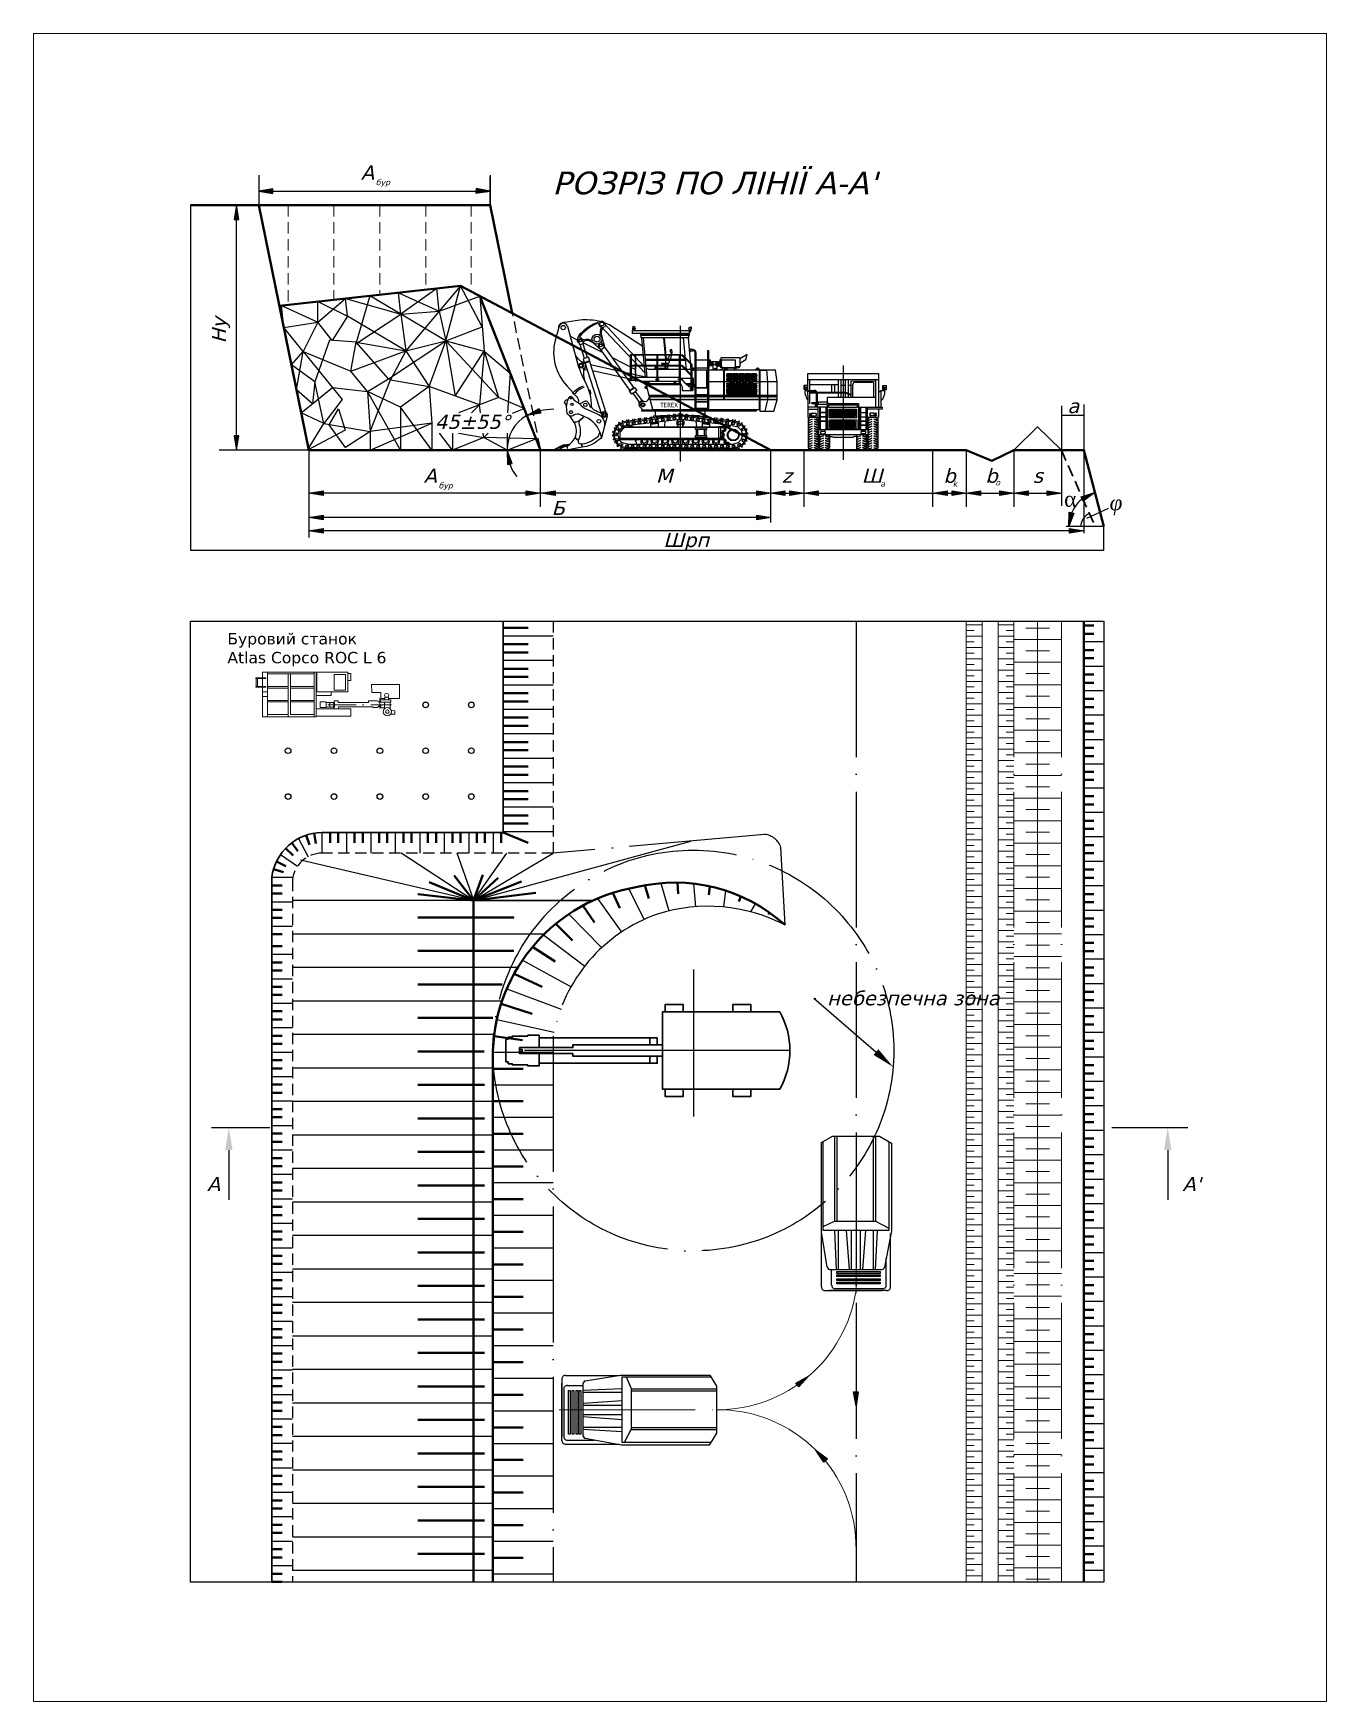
# Model space of a CAD drawing. Header units: millimetres. Extents: x -1138 to 1768, y 100 to 1081.
# Drawn here: x 956.5 to 1185, y 440.9 to 735.7 of the extents above; entities that cross this region are included whole.
import ezdxf
from ezdxf import colors
from ezdxf.entities.mleader import LeaderData, LeaderLine
from ezdxf.math import Vec2, Vec3

# ---------------------------------------------------------------- set-up
doc = ezdxf.new("R2010")
doc.units = ezdxf.units.MM
for name, pattern in [('ACAD_ISO04W100', [30, 24, -3, 0, -3]), ('CENTER', [7.5, 5, -1.25, 0, -1.25]), ('JIS_02_2.0', [3, 2, -1])]:
    doc.linetypes.add(name, pattern=pattern)
for name, color, linetype in [('НАДЗЕМКА', 7, 'Continuous'), ('ТРАНСПОРТ', 7, 'Continuous'), ('Уступ', 7, 'Continuous')]:
    doc.layers.add(name, color=color, linetype=linetype)
doc.styles.get("Standard").update_dxf_attribs({"font": 'calibri.ttf'})
doc.styles.add('стиль1', font='verdanai.ttf', dxfattribs={"height": 2.5})

msp = doc.modelspace()

# ---------------------------------------------------------------- texts
at = {"layer": 'НАДЗЕМКА', "char_height": 1, "attachment_point": 1, "style": 'стиль1'}
for s, insert in [('бур', (1016.99, 709.848)), ('бур', (1028.071, 656.274)), ('a', (1106.116, 656.606)), ('k', (1118.911, 656.606)), ('o', (1126.44, 656.811))]:
    msp.add_mtext_dynamic_manual_height_columns(s, width=0.76837, gutter_width=12.5, heights=[0], dxfattribs=dict(at, insert=insert))
at = {"layer": 'ТРАНСПОРТ', "attachment_point": 1, "style": 'стиль1'}
for s, width, insert, char_height in [("РОЗРІЗ ПО ЛІНІЇ А-А'", 65.14754, (1048.178, 711.237), 4), ('А', 3.84048, (987.176, 533.637), 2.5), ("А'", 3.84048, (1159.477, 533.637), 2.5)]:
    msp.add_mtext_dynamic_manual_height_columns(s, width=width, gutter_width=12.5, heights=[0], dxfattribs=dict(at, insert=insert, char_height=char_height))
at = {"layer": 'Уступ', "attachment_point": 1, "style": 'стиль1'}
for s, width, insert, char_height in [('A', 3.90378, (1014.372, 712.332), 2.5), ('a', 3.90378, (1139.168, 671.075), 2.5), ('45%%P55%%D', 3.90378, (1027.454, 668.289), 2.5), ('A', 3.90378, (1025.453, 658.759), 2.5), ('М', 3.90378, (1066.473, 658.759), 2.5), ('z', 3.90378, (1088.73, 658.759), 2.5), ('Ш', 3.90378, (1102.819, 658.759), 2.5), ('b', 3.90378, (1117.261, 658.759), 2.5), ('b', 3.90378, (1124.672, 658.759), 2.5), ('s', 3.90378, (1133.066, 658.759), 2.5), ('Б', 3.90378, (1048.041, 653.071), 2.5), ('{\\fTimes New Roman|b0|i0|c0|p18;\\H1.0833x;α}', 3.90378, (1138.598, 654.743), 2.5), ('{\\fTimes New Roman|b0|i1|c0|p18;\\H1.0833x;φ}', 3.90378, (1146.618, 654.113), 2.5), ('Шрп', 3.90378, (1067.783, 647.408), 2.5), ('{\\fVerdana|b0|i0|c204|p34;Буровий станок\\PАtlas Copco ROC L 6}', 39.14031, (990.784, 629.717), 2)]:
    msp.add_mtext_dynamic_manual_height_columns(s, width=width, gutter_width=12.5, heights=[0], dxfattribs=dict(at, insert=insert, char_height=char_height))
at = {"layer": 'Уступ', "insert": (988.059, 680.88), "char_height": 2.5, "attachment_point": 1, "rotation": 90, "style": 'стиль1'}
msp.add_mtext_dynamic_manual_height_columns('Hу', width=3.90378, gutter_width=12.5, heights=[0], dxfattribs=at)

# ---------------------------------------------------------------- blocks, each defined once
blk = doc.blocks.new('A$C0FFF12C7')
at = {"layer": 'ТРАНСПОРТ'}
blk.add_lwpolyline([(0.039, 0, -0.821388), (0.092, 0.147), (0.337, 0.075)], format="xyb", dxfattribs=at)
blk.add_lwpolyline([(0.337, 0.075), (0.35, 0.165), (0.323, 0.172), (0.305, 0.131), (0.166, 0.169), (0.173, 0.217), (0.143, 0.226), (0.11, 0.142)], dxfattribs=at)
blk.add_circle((0.074, 0.075), 0.0509, dxfattribs=at)
blk = doc.blocks.new('A$C3CF263E0')
at = {"layer": 'ТРАНСПОРТ'}
blk.add_lwpolyline([(0.168, 0.167), (0.094, 0.222), (0.075, 0.201), (0.103, 0.166), (0.003, 0.062), (-0.036, 0.091), (-0.059, 0.069), (0, 0)], dxfattribs=at)
blk.add_lwpolyline([(0.09, -0.131, -0.821388), (-0.014, -0.014), (0.168, 0.167)], format="xyb", dxfattribs=at)
blk.add_circle((0.041, -0.064), 0.0509, dxfattribs=at)
blk = doc.blocks.new('A$C2AB452B3')
at = {"layer": 'ТРАНСПОРТ'}
h = blk.add_hatch(color=256, dxfattribs=at)
h.dxf.hatch_style = 1
h.paths.add_polyline_path([(7.29, 15.97), (7.14, 15.97), (7.14, 14.89), (7.29, 14.89)])
h.paths.add_polyline_path([(6.95, 15.58), (6.83, 15.58), (6.83, 14.89), (6.95, 14.89)])
h.paths.add_polyline_path([(6.61, 15.58), (6.52, 15.58), (6.52, 14.89), (6.61, 14.89)])
h.paths.add_polyline_path([(5.72, 15.58), (5.63, 15.58), (5.63, 14.89), (5.72, 14.89)])
h.paths.add_polyline_path([(5.42, 15.58), (5.3, 15.58), (5.3, 14.89), (5.42, 14.89)])
h.paths.add_polyline_path([(5.09, 15.58), (4.97, 15.58), (4.97, 14.89), (5.09, 14.89)])
h.paths.add_polyline_path([(5.27, 15.87), (4.99, 15.58), (5.18, 15.58), (5.27, 15.66)])
h = blk.add_hatch(color=256, dxfattribs=at)
h.dxf.hatch_style = 1
h.paths.add_polyline_path([(-8.14, 12.35), (-8.01, 12.35), (-8.01, 12.61), (-8.14, 12.61)])
h.paths.add_polyline_path([(-7.72, 12.61), (-7.85, 12.61), (-7.85, 12.35), (-7.72, 12.35)])
h = blk.add_hatch(color=256, dxfattribs=at)
h.dxf.hatch_style = 1
h.paths.add_polyline_path([(-5.87, 11.88, 1), (-6.07, 11.88, 1)])
h = blk.add_hatch(color=256, dxfattribs=at)
h.dxf.hatch_style = 1
h.paths.add_polyline_path([(-5.55, 11.88, 1), (-5.75, 11.88, 1)])
h = blk.add_hatch(color=256, dxfattribs=at)
h.dxf.hatch_style = 1
h.paths.add_polyline_path([(-4.26, 12.35), (-4.13, 12.35), (-4.13, 12.61), (-4.26, 12.61)])
h.paths.add_polyline_path([(-3.84, 12.61), (-3.97, 12.61), (-3.97, 12.35), (-3.84, 12.35)])
h = blk.add_hatch(color=256, dxfattribs=at)
h.dxf.hatch_style = 1
h.paths.add_polyline_path([(-0.86, 11.88, 1), (-1.06, 11.88, 1)])
h = blk.add_hatch(color=256, dxfattribs=at)
h.dxf.hatch_style = 1
h.paths.add_polyline_path([(-0.34, 12.35), (-0.21, 12.35), (-0.21, 12.61), (-0.34, 12.61)])
h.paths.add_polyline_path([(0.08, 12.61), (-0.05, 12.61), (-0.05, 12.35), (0.08, 12.35)])
h = blk.add_hatch(color=256, dxfattribs=at)
h.dxf.hatch_style = 1
h.paths.add_polyline_path([(17.07, 9.68), (15.38, 9.68), (15.38, 9.56), (17.07, 9.56)])
h.paths.add_polyline_path([(15.38, 9.68), (14.04, 9.68), (14.04, 9.56), (15.38, 9.56)])
h.paths.add_polyline_path([(13.95, 9.68), (7.73, 9.68), (7.73, 9.56), (13.95, 9.56)])
h.paths.add_polyline_path([(7.64, 9.68), (4.97, 9.68), (4.97, 9.56), (7.64, 9.56)])
h.paths.add_polyline_path([(4.82, 9.68), (2.78, 9.68), (2.78, 9.56), (4.82, 9.56)])
h.paths.add_polyline_path([(2.62, 9.68), (0, 9.68), (0, 9.56), (2.62, 9.56)])
h.paths.add_polyline_path([(0, 9.68), (-5.51, 9.68), (-5.48, 9.56), (0, 9.56)])
h = blk.add_hatch(color=256, dxfattribs=at)
h.dxf.hatch_style = 1
h.paths.add_polyline_path([(-4, 9.43), (-5.44, 9.43), (-5.3, 8.87), (-4, 8.87)])
h.paths.add_polyline_path([(0, 9.43), (-4, 9.43), (-4, 8.87), (0, 8.87)])
h.paths.add_polyline_path([(2.62, 9.43), (0, 9.43), (0, 8.87), (2.62, 8.87)])
h.paths.add_polyline_path([(4.82, 9.43), (2.78, 9.43), (2.78, 8.87), (4.82, 8.87)])
h.paths.add_polyline_path([(7.64, 9.43), (4.97, 9.43), (4.97, 8.87), (7.64, 8.87)])
h.paths.add_polyline_path([(13.95, 9.43), (7.73, 9.43), (7.73, 8.87), (13.95, 8.87)])
h.paths.add_polyline_path([(15.38, 9.43), (14.04, 9.43), (14.04, 8.87), (15.38, 8.87)])
h.paths.add_polyline_path([(17.07, 9.43), (15.38, 9.43), (15.38, 8.87), (17.07, 8.87)])
h = blk.add_hatch(color=256, dxfattribs=at)
h.dxf.hatch_style = 1
h.paths.add_polyline_path([(1.91, 10.97), (1.78, 10.97), (1.78, 10.7), (1.91, 10.7)])
h.paths.add_polyline_path([(2.2, 10.97), (2.07, 10.97), (2.07, 10.7), (2.2, 10.7)])
for points in [[(-21.41, 21.88), (-22.14, 19.36, 0.255345), (-20, 11.31), (-18.34, 9.49, -0.24454), (-18.03, 8.4)], [(-6.65, 18.3), (-9.34, 20.09), (-12.08, 21.87, 0.118047), (-16, 22.98, 0.074309), (-17.75, 22.95), (-20.06, 22.63), (-20.63, 22.53, 0.471138), (-21.52, 21.5)], [(-19.96, 21.89), (-18.05, 14.89, 0.040305), (-16.81, 12.04, -0.127052), (-15.77, 7.62)], [(-17.9, 18.94, -0.350374), (-18.16, 19.44, -0.140595), (-17.63, 20.58, -0.125997), (-14.43, 22.68), (-14.02, 22.8, -0.500418), (-13.38, 22.25)], [(-15.59, 19.42), (-15.78, 19.37, 0.218295), (-16.86, 19.5, -0.43092), (-17.29, 19.6, 0.16189), (-17.51, 19.79, -0.744802), (-17.66, 20.19, -0.127594), (-14.76, 22.37, -0.596631), (-14.38, 22.19, 0.275996), (-14.13, 21.85, -0.424802), (-14.03, 21.53, 0.161303), (-14.17, 20.5), (-14.27, 20.34)], [(-13.74, 21.61, 0.19965), (-13.97, 20.55, 0.07345), (-13.45, 18.57, -0.283672), (-13.49, 18.42)], [(-7.97, 21.56), (-7.97, 21.69, 0.083798), (-8.38, 21.87), (-8.38, 21.56), (-8.3, 21.56), (-8.3, 21.85)], [(-7.97, 21.56), (-7.97, 21.43, -0.083798), (-8.38, 21.25), (-8.38, 21.56), (-8.3, 21.56), (-8.3, 21.27)], [(1.51, 21.46), (1.51, 21.59, -0.083798), (1.92, 21.77), (1.92, 21.46), (1.84, 21.46), (1.84, 21.75)], [(1.51, 21.46), (1.51, 21.34, 0.083798), (1.92, 21.15), (1.92, 21.46), (1.84, 21.46), (1.84, 21.18)], [(-14.2, 17.92, -0.295948), (-14.48, 18.06, 0.125317), (-16.1, 19.3, 0.308094), (-17.21, 19.05)], [(2.78, 7.16), (2.78, 17.2), (2.78, 17.2, 0.38592), (2.18, 17.75)], [(-17.06, 15.29, 0.217489), (-17.17, 15.45, -0.16271), (-18.61, 16.96)], [(1.92, 13.35), (0.49, 14.81, 0.182084), (0.19, 14.97), (-8.83, 14.97)], [(1.92, 13.12), (0.38, 14.7, 0.17766), (0.18, 14.81), (-8.83, 14.81)], [(-2.2, 14.97), (-3.25, 15.2, -0.904518), (-3.25, 15.36), (-2.2, 15.36), (-2.2, 15.26), (-3.32, 15.26)], [(-2.47, 15.87, 0.1189), (-2.69, 15.37)], [(-2.21, 14.95), (-1.56, 16.62), (-1.56, 16.62), (-1.56, 16.62, 0.290385), (-1.77, 16.76, 0.211379), (-1.98, 16.66), (-2.11, 16.35), (-2.32, 16.06)], [(2.62, 7.16), (2.62, 17.2, 0.378276), (2.18, 17.6)], [(2.05, 11.18), (1.92, 11.18), (1.57, 11.18), (0.94, 11.69), (0.28, 12.56), (0.28, 12.56), (0.28, 12.56), (0, 12.79, 0.180737), (-0.06, 12.81), (-4, 12.81), (-5.89, 12.81), (-8.56, 12.81), (-8.55, 12.34), (-6.68, 12.17)], [(-6.68, 12.17), (-0.57, 12.17, -0.200368), (-0.29, 12.04), (0.12, 11.52, -0.167262), (0.29, 11.04), (0.29, 10.62, 0.430228), (0.41, 10.51), (0.41, 10.51), (0.41, 10.51), (2.08, 10.51, 0.377022), (2.23, 10.58), (2.23, 11.1, 0.394434), (2.05, 11.18)], [(-4.13, 14.43), (-4.45, 14.4), (-4.43, 14.25), (-4.45, 14.4), (-4.47, 14.53, -0.379442), (-4.4, 14.65), (-4.13, 14.72)], [(8.22, 13.2, -0.684717), (8.22, 13.31), (8.59, 13.31, -0.684717), (8.59, 13.2), (8.22, 13.2)], [(8.22, 12.96, 0.684717), (8.22, 12.84), (8.59, 12.84, 0.684717), (8.59, 12.96), (8.22, 12.96)], [(8.22, 12.49, -0.684717), (8.22, 12.61), (8.59, 12.61, -0.684717), (8.59, 12.49), (8.22, 12.49)], [(8.22, 11.7, -0.684717), (8.22, 11.81), (8.59, 11.81, -0.684717), (8.59, 11.7), (8.22, 11.7)], [(13.12, 13.2, -0.684717), (13.12, 13.31), (13.49, 13.31, -0.684717), (13.49, 13.2), (13.13, 13.2)], [(13.12, 12.96, 0.684717), (13.12, 12.84), (13.49, 12.84, 0.684717), (13.49, 12.96), (13.13, 12.96)], [(13.12, 12.49, -0.684717), (13.12, 12.61), (13.49, 12.61, -0.684717), (13.49, 12.49), (13.13, 12.49)], [(13.12, 11.7, -0.684717), (13.12, 11.81), (13.49, 11.81, -0.684717), (13.49, 11.7), (13.13, 11.7)], [(-20.09, 7.75, 0.124555), (-20.46, 8.48, -0.188127), (-20.15, 8.89, 0.221721), (-19.81, 9)], [(-12.92, 6.01), (-13.91, 2.23, 0.21643), (-16.25, 5.58), (-17.65, 6.23, 0.310778), (-18.84, 6.15, -0.538963), (-19.97, 6.54, -0.179514), (-19.69, 9.28, -0.732371), (-19.06, 9.27, 0.178747), (-18.48, 8.62, -0.081265), (-17.81, 8.2, 0.131237), (-16.42, 7.16), (-14.48, 6.3, -0.32974), (-13.44, 4.04)], [(-16.98, 11.08, 0.156184), (-18.78, 9.8), (-19.08, 10.05, -0.131922), (-17.14, 11.37)], [(-6.63, 7.1), (-7.15, 7.62, -0.703321), (-6.41, 8.64), (-6.13, 8.62, 0.275118), (-5.59, 9.05), (-5.43, 9.39)], [(2.62, 11.01, -0.316179), (2.38, 11.26), (2.38, 11.7), (0.94, 11.7)], [(8.22, 11.35, -0.684717), (8.22, 11.46), (8.59, 11.46, -0.684717), (8.59, 11.35), (8.22, 11.35)], [(8.22, 11.11, 0.684717), (8.22, 10.99), (8.59, 10.99, 0.684717), (8.59, 11.11), (8.22, 11.11)], [(8.22, 10.64, -0.684717), (8.22, 10.76), (8.59, 10.76, -0.684717), (8.59, 10.64), (8.22, 10.64)], [(8.22, 10.29, -0.684717), (8.22, 10.4), (8.59, 10.4, -0.684717), (8.59, 10.29), (8.22, 10.29)], [(8.22, 10.05, 0.684717), (8.22, 9.94), (8.59, 9.94, 0.684717), (8.59, 10.05), (8.22, 10.05)], [(13.12, 11.35, -0.684717), (13.12, 11.46), (13.49, 11.46, -0.684717), (13.49, 11.35), (13.13, 11.35)], [(13.12, 11.11, 0.684717), (13.12, 10.99), (13.49, 10.99, 0.684717), (13.49, 11.11), (13.13, 11.11)], [(13.12, 10.64, -0.684717), (13.12, 10.76), (13.49, 10.76, -0.684717), (13.49, 10.64), (13.13, 10.64)], [(13.12, 10.29, -0.684717), (13.12, 10.4), (13.49, 10.4, -0.684717), (13.49, 10.29), (13.13, 10.29)], [(13.12, 10.05, 0.684717), (13.12, 9.94), (13.49, 9.94, 0.684717), (13.49, 10.05), (13.13, 10.05)], [(-13.91, 2.23, -0.054478), (-14.57, 1.7, -0.150848), (-17.36, 0.53), (-19.24, 0.17), (-19.64, 0.04), (-22.14, 0.04), (-22.18, 0.19), (-20.95, 0.8), (-20.88, 0.66), (-20.51, 0.84), (-20.42, 0.65), (-20.12, 0.8), (-20.05, 0.69, 0.149091), (-18.6, 2.2, 0.225698), (-18.73, 4.84), (-19.51, 6.04)], [(-14.17, 3.13, 0.267632), (-14.34, 2.93, -0.130298), (-14.65, 2.31), (-15.68, 1.59, -0.102255), (-17.38, 1.07), (-17.33, 0.54), (-17.38, 1.07, -0.590725), (-18, 1.68), (-18.6, 2.2), (-18, 1.68, 0.207451), (-17.82, 4.45, -0.32437), (-17.75, 5.13), (-17.82, 5.26), (-17.22, 5.72), (-17.13, 5.99), (-17.22, 5.72), (-17.82, 5.26), (-18.26, 4.98), (-18.26, 4.98, -0.053615), (-18.52, 4.96, 0.131455), (-18.73, 4.84)], [(-13.97, 6.51, -0.044741), (-15.27, 7.1, -0.131416), (-16.16, 8.24, 0.540848), (-17.23, 8.45, -0.18181), (-17.81, 8.2)], [(-2.04, 5.18, -0.821388), (-2.08, 5.81), (-1.06, 5.93)], [(-1.02, 5.3, -0.821388), (-1.06, 5.93), (-0.04, 6.05)], [(-0.03, 5.43, -0.821388), (0.07, 6.04), (1.09, 5.94)], [(0.99, 5.3, -0.821388), (1.09, 5.92), (2.11, 5.81)], [(-10.86, 3.51, -0.821388), (-11.28, 3.98), (-10.55, 4.71)], [(-10.15, 4.21, -1.05673), (-10.34, 4.82), (-9.33, 4.94)], [(-9.23, 4.32, -0.855154), (-9.29, 4.95), (-8.27, 5.07)], [(-8.22, 4.44, -0.821388), (-8.25, 5.07), (-7.24, 5.19)], [(-7.18, 4.56, -0.821388), (-7.22, 5.19), (-6.2, 5.31)], [(-6.14, 4.68, -0.821388), (-6.18, 5.31), (-5.16, 5.43)], [(-5.13, 4.81, -0.821388), (-5.17, 5.43), (-4.15, 5.55)], [(-4.12, 4.94, -0.821388), (-4.15, 5.57), (-3.14, 5.69)], [(-3.08, 5.06, -0.821388), (-3.12, 5.69), (-2.1, 5.81)], [(-2.72, 5.09), (-2.82, 4.28, 0.399085), (-2.65, 4.13)], [(-0.42, 4.12), (-0.42, 5.04), (-0.24, 5.04, -0.320494), (0, 5.2)], [(0.42, 4.11), (0.42, 5.04), (0.24, 5.04, 0.320494), (0, 5.2)], [(2.01, 5.18, -0.821388), (2.11, 5.8), (3.13, 5.69)], [(2.72, 5.09), (2.82, 4.28, -0.452531), (2.65, 4.1)], [(3.03, 5.05, -0.821388), (3.13, 5.67), (4.15, 5.56)], [(4.05, 4.93, -0.821388), (4.15, 5.55), (5.17, 5.44)], [(5.07, 4.8, -0.821388), (5.17, 5.42), (6.19, 5.31)], [(6.14, 4.7, -0.821388), (6.24, 5.32), (7.26, 5.21)], [(7.2, 4.58, -0.821388), (7.3, 5.19), (8.32, 5.09)], [(8.2, 4.48, -0.821388), (8.3, 5.1), (9.32, 5)], [(9.2, 4.4, -0.821388), (9.41, 4.99), (10.39, 4.7)], [(-8.45, 1.03, -0.821388), (-8.49, 0.41), (-9.52, 0.41)], [(-7.41, 1.02, -0.821388), (-7.45, 0.39), (-8.47, 0.4)], [(-7.71, 1.03, 0.139131), (-7.78, 1.34), (-7.89, 1.47, -0.501995), (-7.8, 1.72, 0.156712), (-7.68, 1.82)], [(-6.31, 1.02, -0.821388), (-6.35, 0.39), (-7.37, 0.4)], [(-6.77, 1.82), (-6.77, 1.39), (-6.59, 1.39, 0.322264), (-6.35, 1.23)], [(-5.93, 1.82), (-5.93, 1.39), (-6.12, 1.39, -0.322264), (-6.35, 1.23)], [(-5.27, 1.02, -0.821388), (-5.31, 0.39), (-6.34, 0.4)], [(-4.17, 1.02, -0.821388), (-4.21, 0.39), (-5.23, 0.4)], [(-4.96, 1.82), (-4.96, 1.39), (-4.77, 1.39, 0.322264), (-4.54, 1.23)], [(-4.12, 1.82), (-4.12, 1.39), (-4.31, 1.39, -0.322264), (-4.54, 1.23)], [(-3.11, 1.02, -0.821388), (-3.15, 0.39), (-4.17, 0.4)], [(-3.12, 1.82), (-3.12, 1.39), (-2.94, 1.39, 0.322264), (-2.7, 1.23)], [(-2.06, 1.02, -0.821388), (-2.1, 0.39), (-3.12, 0.4)], [(-2.28, 1.82), (-2.28, 1.39), (-2.47, 1.39, -0.322264), (-2.7, 1.23)], [(-1.06, 1.02, -0.821388), (-1.1, 0.39), (-2.12, 0.4)], [(-1.34, 1.82), (-1.34, 1.39), (-1.15, 1.39, 0.322264), (-0.91, 1.23)], [(0.04, 1.02, -0.821388), (0, 0.39), (-1.03, 0.4)], [(-0.49, 1.82), (-0.49, 1.39), (-0.68, 1.39, -0.322264), (-0.91, 1.23)], [(1.06, 0.98, -0.821388), (1.02, 0.35), (0, 0.36)], [(0.47, 1.82), (0.47, 1.39), (0.65, 1.39, 0.322264), (0.89, 1.23)], [(1.31, 1.82), (1.31, 1.39), (1.12, 1.39, -0.322264), (0.89, 1.23)], [(2.1, 0.98, -0.821388), (2.06, 0.35), (1.04, 0.36)], [(3.16, 0.98, -0.821388), (3.12, 0.35), (2.1, 0.36)], [(2.28, 1.82), (2.28, 1.39), (2.47, 1.39, 0.322264), (2.7, 1.23)], [(3.12, 1.82), (3.12, 1.39), (2.94, 1.39, -0.322264), (2.7, 1.23)], [(4.21, 0.98, -0.821388), (4.17, 0.35), (3.15, 0.36)], [(4.06, 1.82), (4.06, 1.39), (4.25, 1.39, 0.322264), (4.48, 1.23)], [(5.23, 0.98, -0.821388), (5.19, 0.35), (4.16, 0.36)], [(4.9, 1.82), (4.9, 1.39), (4.72, 1.39, -0.322264), (4.48, 1.23)], [(6.3, 0.98, -0.821388), (6.27, 0.35), (5.24, 0.36)], [(5.88, 1.82), (5.88, 1.39), (6.07, 1.39, 0.322264), (6.31, 1.23)], [(7.35, 0.98, -0.821388), (7.31, 0.35), (6.29, 0.36)], [(6.73, 1.82), (6.73, 1.39), (6.54, 1.39, -0.322264), (6.31, 1.23)], [(8.38, 0.98, -0.821388), (8.34, 0.35), (7.32, 0.36)]]:
    blk.add_lwpolyline(points, format="xyb", dxfattribs=at)
for points in [[(-6.22, 13.58), (-14.14, 22.04)], [(-13.67, 21.54), (-13.16, 22.01)], [(-6.32, 14.7), (-13.63, 22.52)], [(-8.25, 21.14), (-8.01, 21.14), (-8.07, 21.14), (-8.07, 21.38)], [(-8.25, 21.13), (-8.25, 21.29)], [(1.79, 21.04), (1.55, 21.04), (1.61, 21.04), (1.61, 21.28)], [(1.55, 20.88), (1.79, 20.88), (1.79, 21.19)], [(-18.16, 19.44), (-19.52, 20.14)], [(-17.33, 19.44), (-17.14, 18.84), (-17.79, 18.61), (-18.02, 19.26)], [(-16.91, 16.2), (-17.7, 18.64), (-17.25, 18.8), (-16.46, 16.36)], [(-13.65, 17.16), (-17.18, 18.95)], [(-8.95, 10.58), (-14.42, 18.23)], [(-14.07, 17.73), (-13.37, 18.23)], [(-8.25, 11.07), (-13.74, 18.78)], [(1.41, 20.3), (1.64, 20.3), (1.64, 20.51), (-6.9, 20.51), (-6.9, 20.29), (-6.97, 20.29), (-6.99, 20.34), (-6.99, 20.46), (-6.97, 20.51), (-6.9, 20.51)], [(1.92, 14.25), (1.41, 19.85), (-6.9, 19.85), (-6.9, 20.29), (1.41, 20.3), (1.41, 19.85)], [(-6.81, 20.51), (-6.81, 20.62)], [(-6.15, 12.81), (-6.79, 19.85)], [(-6.66, 20.51), (-6.66, 20.62)], [(-5.88, 12.81), (-6.51, 19.85)], [(-2.59, 16.04), (-2.93, 19.85)], [(-2.48, 16.05), (-2.82, 19.85)], [(1.1, 14.19), (0.57, 19.85)], [(1.11, 20.51), (1.11, 20.62)], [(1.3, 20.51), (1.3, 20.62)], [(1.41, 20.3), (1.41, 20.51)], [(1.63, 17.39), (1.79, 17.42), (1.74, 17.91), (1.58, 17.95)], [(1.78, 17.53), (2.18, 17.53), (2.18, 17.76), (1.75, 17.76)], [(-16.77, 15.24), (-17.51, 15.35)], [(-16.82, 15.42), (-16.98, 15.51), (-16, 15.84), (-16.21, 16.45), (-17.18, 16.11), (-16.98, 15.51)], [(-16.76, 15.24), (-16.77, 15.24), (-16.96, 14.26), (-16.43, 14.14), (-16.41, 14.14)], [(-13.82, 6.06), (-16.82, 15.42), (-16.08, 15.68), (-13.11, 6.47)], [(-16.08, 15.68), (-16, 15.84)], [(-6.14, 12.89), (-15.87, 15.05)], [(-7.96, 14.27), (-11.98, 16.3)], [(2.05, 14.1), (2.05, 10.61), (1.92, 10.61), (1.92, 14.92), (1.83, 15.2), (0.33, 16.68), (0.06, 16.76), (-8.67, 16.76), (-8.67, 12.26), (-8.83, 12.26), (-8.83, 16.91), (0.06, 16.91), (0.39, 16.81), (1.94, 15.27), (2.05, 14.95), (2.05, 14.1)], [(-8.21, 14.81), (-8.21, 14.97)], [(-6.15, 16.06), (0.95, 16.06)], [(-6.15, 15.87), (0.95, 15.87)], [(-4.33, 14.81), (-4.33, 14.97)], [(-2.74, 14.97), (-2.68, 15.09)], [(-2.3, 14.67), (-2.23, 14.75), (-2.28, 14.81)], [(-1.63, 16.91), (-1.56, 17.01), (-1.59, 17.17)], [(-1.54, 16.91), (-1.48, 17), (-1.51, 17.19)], [(-0.41, 14.81), (-0.41, 14.97)], [(2.78, 15.97), (4.82, 15.97)], [(4.82, 17.62), (4.82, 17.62), (4.82, 7.16)], [(4.82, 17.62), (4.97, 17.62)], [(4.97, 17.62), (4.97, 17.62), (4.97, 7.16)], [(4.97, 15.96), (5.27, 15.96), (5.27, 15.66), (5.18, 15.58)], [(6.52, 15.58), (4.97, 15.58)], [(5.81, 14.89), (4.97, 14.89)], [(5.27, 15.87), (4.99, 15.58)], [(5.81, 14.18), (5.81, 15.04), (5.91, 15.26), (6.42, 14.91), (6.42, 14.2)], [(6.29, 15), (6.29, 15.38), (6.39, 15.58)], [(6.42, 14.89), (6.95, 14.89)], [(6.95, 15.58), (6.7, 15.58)], [(6.99, 14.89), (7.14, 14.89), (7.14, 15.97), (6.99, 15.97), (6.99, 15.58)], [(7.2, 15.97), (7.2, 16.35), (10.51, 16.35), (10.51, 14.69), (9.67, 14.69)], [(10.51, 15.38), (11.58, 16.02), (11.8, 16.87), (10.51, 16.11)], [(-16.93, 14.4), (-17.62, 14.54)], [(-15.57, 14.09), (-15.54, 14.09), (-8.83, 12.58)], [(-6.68, 12.17), (-6.68, 12.06), (-6.12, 12.06), (-6.12, 12.17), (-6.12, 12.06), (-6.12, 11.75), (-5.52, 11.75), (-5.52, 12.17)], [(1.92, 14.25), (-5.65, 14.25), (-6.04, 14.49)], [(-5.81, 11.75), (-5.81, 12.17)], [(-4.85, 7.16), (13.95, 7.16), (13.95, 14.1), (2.05, 14.1)], [(-2.56, 14.43), (-3.97, 14.43)], [(-2.28, 14.43), (-2.19, 14.32), (-2.27, 14.25)], [(-1.1, 11.75), (-1.1, 12.17)], [(-0.81, 11.75), (-0.81, 12.17)], [(2.32, 11.7), (2.32, 12.66), (0.16, 12.66)], [(2.78, 14.51), (4.82, 14.51)], [(4.67, 11.05), (4.67, 14.1)], [(14.04, 14.1), (14.04, 6.87), (16.48, 6.87), (17.07, 8.87), (17.07, 12.09), (4.8, 12.09)], [(7.64, 14.1), (7.64, 8.87)], [(7.73, 14.1), (7.73, 8.87)], [(8.22, 13.31), (8.59, 13.31)], [(8.22, 13.2), (8.58, 13.2)], [(8.66, 13.49), (8.66, 12.17)], [(9.75, 13.49), (9.75, 12.17)], [(9.85, 14.1), (9.85, 14.56)], [(10.84, 13.49), (10.84, 12.17)], [(11.93, 13.49), (11.93, 12.17)], [(13, 13.49), (13, 12.17)], [(17.07, 12.09), (16.82, 14.1), (14.04, 14.1), (15.19, 14.1), (15.38, 12.09), (15.38, 8.87), (14.93, 6.87)], [(-16.25, 10.74), (-15.93, 10.55), (-15.88, 9.98), (-15.99, 9.8)], [(-8.96, 10.41), (-8.95, 10.58), (-8.25, 11.07), (-8.08, 11.04)], [(-8.36, 10.06), (-8.6, 9.9), (-8.96, 10.41), (-8.08, 11.04), (-7.7, 10.53), (-7.97, 10.34), (-6.83, 8.78)], [(-8.36, 10.06), (-7.97, 10.34)], [(-7.22, 8.46), (-8.36, 10.06)], [(-7.24, 8.21), (-7.37, 8.38), (-6.73, 8.85), (-6.6, 8.67)], [(-6.03, 11.66), (-6.03, 11.75)], [(-4.85, 7.16), (-6.03, 11.66), (0.01, 11.66)], [(0.14, 11.52), (-5.99, 11.52)], [(-5.52, 11.75), (-0.06, 11.75)], [(17.07, 9.68), (-5.51, 9.68)], [(17.07, 9.56), (-5.48, 9.56)], [(17.07, 9.43), (-5.44, 9.43)], [(17.07, 8.87), (-5.3, 8.87)], [(2.38, 11.48), (1.2, 11.48)], [(8.22, 11.46), (8.59, 11.46)], [(8.22, 11.35), (8.58, 11.35)], [(8.22, 10.4), (8.59, 10.4)], [(8.22, 10.29), (8.58, 10.29)], [(-14.02, 6.67), (-13.25, 6.92)], [(13.36, 7.16), (13.36, 6.89), (-6.81, 6.89), (-6.82, 7.1), (-4.85, 7.1), (-4.85, 7.16)], [(-4.15, 5.55), (-4.25, 5.9), (-4.36, 5.89), (-4.36, 5.71), (-4.93, 5.63), (-4.98, 5.81), (-5.11, 5.8), (-5.1, 5.44)], [(3.45, 6.06), (-3.5, 6.06), (-3.5, 6.01), (-3.33, 6.01), (-4.73, 6.01), (-4.73, 5.64)], [(-4.39, 6.01), (-4.39, 6.89)], [(-3.14, 5.69), (-3.23, 6.04), (-3.34, 6.02), (-3.34, 5.85), (-3.91, 5.76), (-3.96, 5.95), (-4.09, 5.94), (-4.08, 5.58)], [(-2.1, 5.81), (-2.19, 6.16), (-2.31, 6.14), (-2.31, 5.97), (-2.88, 5.89), (-2.93, 6.07), (-3.05, 6.06), (-3.04, 5.7)], [(-1.06, 5.93), (-1.16, 6.28), (-1.27, 6.27), (-1.27, 6.09), (-1.84, 6.01), (-1.89, 6.19), (-2.02, 6.18), (-2, 5.82)], [(-0.04, 6.05), (-0.14, 6.4), (-0.25, 6.39), (-0.25, 6.21), (-0.82, 6.13), (-0.87, 6.31), (-0.99, 6.3), (-0.98, 5.94)], [(1.09, 5.94), (1.08, 6.3), (0.97, 6.31), (0.93, 6.14), (0.35, 6.19), (0.34, 6.38), (0.22, 6.39), (0.15, 6.04)], [(2.11, 5.81), (2.1, 6.18), (1.98, 6.19), (1.95, 6.01), (1.37, 6.06), (1.36, 6.25), (1.24, 6.27), (1.17, 5.91)], [(3.13, 5.69), (3.12, 6.05), (3, 6.06), (2.96, 5.89), (2.39, 5.94), (2.38, 6.13), (2.26, 6.14), (2.19, 5.79)], [(4.31, 5.95), (2.42, 5.95)], [(4.15, 5.56), (4.13, 5.93), (4.02, 5.94), (3.98, 5.76), (3.41, 5.81), (3.4, 6), (3.27, 6.02), (3.21, 5.66)], [(4.31, 6.89), (4.31, 5.95), (4.66, 5.95), (4.66, 5.66)], [(-10.55, 4.71), (-10.84, 4.92), (-10.92, 4.84), (-10.81, 4.7), (-11.21, 4.29), (-11.36, 4.4), (-11.46, 4.31), (-11.22, 4.04)], [(-9.37, 1.03), (-10.41, 1.33), (-10.84, 1.94), (-11.06, 2.77), (-10.82, 3.54), (-10.09, 4.22)], [(-10.66, 3.19), (-10.66, 3.36), (-9.92, 4.1), (-9.85, 4.15)], [(-10.66, 2.09), (-10.66, 3.19), (-9.85, 3.99)], [(-9.33, 4.94), (-9.42, 5.29), (-9.53, 5.28), (-9.53, 5.1), (-10.11, 5.02), (-10.15, 5.2), (-10.28, 5.19), (-10.27, 4.83)], [(9.14, 4.38), (0, 5.39), (-10.15, 4.21)], [(-8.27, 5.07), (-8.37, 5.42), (-8.48, 5.4), (-8.48, 5.22), (-9.05, 5.14), (-9.1, 5.33), (-9.23, 5.32), (-9.21, 4.96)], [(-7.24, 5.19), (-7.33, 5.54), (-7.44, 5.52), (-7.44, 5.35), (-8.01, 5.27), (-8.06, 5.45), (-8.19, 5.44), (-8.18, 5.08)], [(-6.2, 5.31), (-6.29, 5.66), (-6.41, 5.65), (-6.41, 5.47), (-6.98, 5.39), (-7.03, 5.57), (-7.15, 5.56), (-7.14, 5.2)], [(-5.16, 5.43), (-5.26, 5.78), (-5.37, 5.77), (-5.37, 5.59), (-5.94, 5.51), (-5.99, 5.69), (-6.11, 5.68), (-6.1, 5.32)], [(-3.87, 4.13), (-3.87, 4.83), (-5.28, 4.65), (-5.28, 4.13)], [(-5.28, 4.56), (-3.87, 4.74)], [(-0.42, 4.59), (0, 4.59)], [(0.42, 4.59), (0, 4.59)], [(5.23, 4.09), (5.23, 4.62), (3.82, 4.82), (3.82, 4.15)], [(3.82, 4.72), (5.23, 4.53)], [(5.17, 5.44), (5.15, 5.8), (5.04, 5.81), (5, 5.64), (4.43, 5.69), (4.42, 5.88), (4.29, 5.89), (4.23, 5.54)], [(6.19, 5.31), (6.17, 5.68), (6.06, 5.69), (6.02, 5.51), (5.45, 5.56), (5.44, 5.75), (5.31, 5.77), (5.25, 5.41)], [(7.26, 5.21), (7.24, 5.58), (7.13, 5.59), (7.09, 5.41), (6.52, 5.46), (6.51, 5.65), (6.38, 5.67), (6.32, 5.31)], [(7.77, 3.96), (7.1, 3.96), (7.1, 4.15), (7.96, 4.15)], [(8.32, 5.09), (8.31, 5.45), (8.19, 5.46), (8.16, 5.29), (7.58, 5.34), (7.57, 5.53), (7.45, 5.54), (7.38, 5.19)], [(9.32, 5), (9.31, 5.36), (9.19, 5.37), (9.16, 5.2), (8.58, 5.24), (8.57, 5.43), (8.45, 5.45), (8.38, 5.09)], [(9.14, 4.38), (10.12, 4.13), (10.73, 3.55), (10.98, 2.75), (10.76, 1.87), (10.23, 1.29), (9.4, 1.03)], [(10.39, 4.7), (10.44, 5.06), (10.34, 5.09), (10.27, 4.93), (9.71, 5.08), (9.74, 5.27), (9.62, 5.31), (9.48, 4.97)], [(-20.88, 0.66), (-21.75, 0.23), (-21.7, 0.04)], [(-20.42, 0.65), (-21.35, 0.18), (-21.29, 0.04)], [(-20.6, 0.94), (-19.62, 0.98), (-20.26, 0.95), (-20.49, 0.79)], [(7.48, 0), (-10.11, 0)], [(-9.52, 0.41), (-9.47, 0.05), (-9.35, 0.05), (-9.33, 0.23), (-8.76, 0.24), (-8.73, 0.05), (-8.6, 0.05), (-8.57, 0.41)], [(-9.37, 1.03), (9.4, 1.03)], [(-8.47, 0.4), (-8.42, 0.03), (-8.31, 0.04), (-8.29, 0.21), (-7.71, 0.22), (-7.69, 0.03), (-7.56, 0.03), (-7.53, 0.39)], [(-7.37, 0.4), (-7.32, 0.03), (-7.21, 0.04), (-7.19, 0.21), (-6.61, 0.22), (-6.59, 0.03), (-6.46, 0.03), (-6.43, 0.39)], [(-6.34, 0.4), (-6.28, 0.03), (-6.17, 0.04), (-6.15, 0.21), (-5.57, 0.22), (-5.55, 0.03), (-5.42, 0.03), (-5.39, 0.39)], [(-5.23, 0.4), (-5.18, 0.03), (-5.07, 0.04), (-5.05, 0.21), (-4.47, 0.22), (-4.44, 0.03), (-4.31, 0.03), (-4.28, 0.39)], [(-4.17, 0.4), (-4.12, 0.03), (-4.01, 0.04), (-3.99, 0.21), (-3.41, 0.22), (-3.38, 0.03), (-3.26, 0.03), (-3.23, 0.39)], [(-3.12, 0.4), (-3.07, 0.03), (-2.96, 0.04), (-2.94, 0.21), (-2.36, 0.22), (-2.34, 0.03), (-2.21, 0.03), (-2.18, 0.39)], [(-2.12, 0.4), (-2.07, 0.03), (-1.96, 0.04), (-1.94, 0.21), (-1.36, 0.22), (-1.33, 0.03), (-1.21, 0.03), (-1.17, 0.39)], [(-1.03, 0.4), (-0.98, 0.03), (-0.86, 0.04), (-0.84, 0.21), (-0.27, 0.22), (-0.24, 0.03), (-0.11, 0.03), (-0.08, 0.39)], [(0, 0.36), (0.05, 0), (0.16, 0), (0.18, 0.18), (0.76, 0.19), (0.79, 0), (0.92, -0.01), (0.95, 0.35)], [(1.04, 0.36), (1.09, 0), (1.2, 0), (1.22, 0.18), (1.8, 0.19), (1.83, 0), (1.95, -0.01), (1.98, 0.35)], [(2.1, 0.36), (2.15, 0), (2.26, 0), (2.28, 0.18), (2.86, 0.19), (2.89, 0), (3.01, -0.01), (3.04, 0.35)], [(3.15, 0.36), (3.2, 0), (3.31, 0), (3.34, 0.18), (3.91, 0.19), (3.94, 0), (4.07, -0.01), (4.1, 0.35)], [(4.16, 0.36), (4.21, 0), (4.33, 0), (4.35, 0.18), (4.92, 0.19), (4.95, 0), (5.08, -0.01), (5.11, 0.35)], [(5.24, 0.36), (5.29, 0), (5.41, 0), (5.43, 0.18), (6, 0.19), (6.03, 0), (6.16, -0.01), (6.19, 0.35)], [(6.29, 0.36), (6.34, 0), (6.45, 0), (6.47, 0.18), (7.05, 0.19), (7.08, 0), (7.2, -0.01), (7.24, 0.35)], [(7.32, 0.36), (7.37, 0), (7.48, 0), (7.51, 0.18), (8.08, 0.19), (8.11, 0), (8.24, -0.01), (8.27, 0.35)]]:
    blk.add_lwpolyline(points, dxfattribs=at)
for points in [[(1.55, 20.62), (-8.44, 20.62), (-8.44, 21.14), (1.55, 21.14)], [(-7.85, 12.25), (-7.85, 16.76), (-8.01, 16.76), (-8.01, 12.25)], [(-3.97, 12.25), (-3.97, 16.76), (-4.13, 16.76), (-4.13, 12.25)], [(-2.45, 14.35), (-2.66, 14.56), (-2.7, 14.68), (-2.57, 14.81), (-2.43, 14.78), (-2.25, 14.63), (-2.2, 14.51), (-2.35, 14.35)], [(-0.05, 12.25), (-0.05, 16.76), (-0.21, 16.76), (-0.21, 12.25)], [(5.18, 14.89), (5.09, 14.89), (5.09, 15.58), (5.18, 15.58)], [(5.3, 14.89), (5.21, 14.89), (5.21, 15.58), (5.3, 15.58)], [(5.51, 14.89), (5.42, 14.89), (5.42, 15.58), (5.51, 15.58)], [(5.72, 14.89), (5.63, 14.89), (5.63, 15.58), (5.72, 15.58)], [(6.61, 14.89), (6.52, 14.89), (6.52, 15.58), (6.61, 15.58)], [(6.7, 14.89), (6.61, 14.89), (6.61, 15.58), (6.7, 15.58)], [(6.83, 14.89), (6.74, 14.89), (6.74, 15.58), (6.83, 15.58)], [(7.04, 14.89), (6.95, 14.89), (6.95, 15.58), (7.04, 15.58)], [(7.29, 15.97), (7.14, 15.97), (7.14, 14.89), (7.29, 14.89)], [(7.24, 14.51), (7.29, 14.51), (7.29, 14.89), (7.24, 14.89)], [(7.29, 15.97), (9.67, 15.97), (9.67, 14.52), (7.29, 14.52)], [(-8.55, 12.35), (-8.94, 12.35), (-8.94, 12.61), (-8.55, 12.61)], [(-7.72, 12.35), (-8.14, 12.35), (-8.14, 12.61), (-7.72, 12.61)], [(-3.84, 12.35), (-4.26, 12.35), (-4.26, 12.61), (-3.84, 12.61)], [(0.08, 12.35), (-0.34, 12.35), (-0.34, 12.61), (0.08, 12.61)], [(5.64, 14.18), (6.59, 14.18), (6.59, 14.1), (5.64, 14.1)], [(7.14, 14.7), (7.24, 14.7), (7.24, 14.51), (7.14, 14.51)], [(7.24, 14.52), (9.67, 14.52), (9.67, 14.5), (7.24, 14.5)], [(9.48, 14.1), (7.44, 14.1), (7.44, 14.52), (9.48, 14.52)], [(10.38, 14.56), (9.67, 14.56), (9.67, 14.69), (10.38, 14.69)], [(2.2, 10.7), (1.78, 10.7), (1.78, 10.97), (2.2, 10.97)], [(6.77, 3.99), (-9.85, 3.99), (-9.85, 4.15), (0, 4.12), (6.77, 4.09)], [(2.68, 3.99), (4.61, 3.99), (4.61, 3.65), (2.68, 3.65)], [(3.04, 2.57), (2.85, 2.57), (2.85, 3.65), (3.04, 3.65)], [(4.47, 2.57), (4.28, 2.57), (4.28, 3.65), (4.47, 3.65)], [(6.77, 4.15), (7.1, 4.15), (7.1, 2.09), (6.77, 2.09)], [(-10.66, 2.09), (6.94, 2.09), (6.94, 1.82), (-10.66, 1.82)], [(2.68, 2.57), (4.61, 2.57), (4.61, 2.24), (2.68, 2.24)], [(3.04, 2.09), (2.85, 2.09), (2.85, 2.24), (3.04, 2.24)], [(4.47, 2.09), (4.28, 2.09), (4.28, 2.24), (4.47, 2.24)], [(6.94, 2.09), (7.39, 2.09), (7.39, 1.8), (6.94, 1.8)]]:
    blk.add_lwpolyline(points, close=True, dxfattribs=at)
at = {"layer": 'ТРАНСПОРТ', "linetype": 'ACAD_ISO04W100'}
blk.add_lwpolyline([(0, -1.98), (0, 21.98)], dxfattribs=at)
at = {"layer": 'ТРАНСПОРТ'}
for points in [[(-1.63, 17.16), (-1.48, 17.2, 0.237811), (-1.45, 17.28), (-1.53, 17.71, 0.498851), (-1.86, 17.59), (-1.7, 17.21, 0.262235)], [(8.23, 13.37), (9.09, 13.37, 0.684717), (9.09, 13.49), (8.23, 13.49, 0.684717)], [(8.23, 13.14), (9.09, 13.14, -0.684717), (9.09, 13.02), (8.23, 13.02, -0.684717)], [(8.23, 12.67), (9.09, 12.67, 0.684717), (9.09, 12.78), (8.23, 12.78, 0.684717)], [(8.23, 12.43), (9.09, 12.43, -0.684717), (9.09, 12.32), (8.23, 12.32, -0.684717)], [(8.74, 13.2), (9.59, 13.2, 0.684717), (9.59, 13.31), (8.74, 13.31, 0.684717)], [(8.74, 12.96), (9.59, 12.96, -0.684717), (9.59, 12.84), (8.74, 12.84, -0.684717)], [(8.74, 12.49), (9.59, 12.49, 0.684717), (9.59, 12.61), (8.74, 12.61, 0.684717)], [(8.74, 11.7), (9.59, 11.7, 0.684717), (9.59, 11.81), (8.74, 11.81, 0.684717)], [(9.32, 13.37), (10.17, 13.37, 0.684717), (10.17, 13.49), (9.32, 13.49, 0.684717)], [(9.32, 13.14), (10.17, 13.14, -0.684717), (10.17, 13.02), (9.32, 13.02, -0.684717)], [(9.32, 12.67), (10.17, 12.67, 0.684717), (10.17, 12.78), (9.32, 12.78, 0.684717)], [(9.32, 12.43), (10.17, 12.43, -0.684717), (10.17, 12.32), (9.32, 12.32, -0.684717)], [(9.82, 13.2), (10.68, 13.2, 0.684717), (10.68, 13.31), (9.82, 13.31, 0.684717)], [(9.82, 12.96), (10.68, 12.96, -0.684717), (10.68, 12.84), (9.82, 12.84, -0.684717)], [(9.82, 12.49), (10.68, 12.49, 0.684717), (10.68, 12.61), (9.82, 12.61, 0.684717)], [(9.82, 11.7), (10.68, 11.7, 0.684717), (10.68, 11.81), (9.82, 11.81, 0.684717)], [(10.41, 13.37), (11.26, 13.37, 0.684717), (11.26, 13.49), (10.41, 13.49, 0.684717)], [(10.41, 13.14), (11.26, 13.14, -0.684717), (11.26, 13.02), (10.41, 13.02, -0.684717)], [(10.41, 12.67), (11.26, 12.67, 0.684717), (11.26, 12.78), (10.41, 12.78, 0.684717)], [(10.41, 12.43), (11.26, 12.43, -0.684717), (11.26, 12.32), (10.41, 12.32, -0.684717)], [(10.91, 13.2), (11.77, 13.2, 0.684717), (11.77, 13.31), (10.91, 13.31, 0.684717)], [(10.91, 12.96), (11.77, 12.96, -0.684717), (11.77, 12.84), (10.91, 12.84, -0.684717)], [(10.91, 12.49), (11.77, 12.49, 0.684717), (11.77, 12.61), (10.91, 12.61, 0.684717)], [(10.91, 11.7), (11.77, 11.7, 0.684717), (11.77, 11.81), (10.91, 11.81, 0.684717)], [(11.5, 13.37), (12.35, 13.37, 0.684717), (12.35, 13.49), (11.5, 13.49, 0.684717)], [(11.5, 13.14), (12.35, 13.14, -0.684717), (12.35, 13.02), (11.5, 13.02, -0.684717)], [(11.5, 12.67), (12.35, 12.67, 0.684717), (12.35, 12.78), (11.5, 12.78, 0.684717)], [(11.5, 12.43), (12.35, 12.43, -0.684717), (12.35, 12.32), (11.5, 12.32, -0.684717)], [(12, 13.2), (12.86, 13.2, 0.684717), (12.86, 13.31), (12, 13.31, 0.684717)], [(12, 12.96), (12.86, 12.96, -0.684717), (12.86, 12.84), (12, 12.84, -0.684717)], [(12, 12.49), (12.86, 12.49, 0.684717), (12.86, 12.61), (12, 12.61, 0.684717)], [(12, 11.7), (12.86, 11.7, 0.684717), (12.86, 11.81), (12, 11.81, 0.684717)], [(12.57, 13.37), (13.42, 13.37, 0.684717), (13.42, 13.49), (12.57, 13.49, 0.684717)], [(12.57, 13.14), (13.42, 13.14, -0.684717), (13.42, 13.02), (12.57, 13.02, -0.684717)], [(12.57, 12.67), (13.42, 12.67, 0.684717), (13.42, 12.78), (12.57, 12.78, 0.684717)], [(12.57, 12.43), (13.42, 12.43, -0.684717), (13.42, 12.32), (12.57, 12.32, -0.684717)], [(2.75, 9.82), (2.75, 9.82), (4.82, 9.82, -0.599727), (4.82, 9.69), (2.75, 9.69, -0.970569)], [(2.78, 11.05), (2.78, 11.05), (4.84, 11.05, -0.599727), (4.84, 10.92), (2.78, 10.92, -0.970569)], [(8.23, 11.52), (9.09, 11.52, 0.684717), (9.09, 11.64), (8.23, 11.64, 0.684717)], [(8.23, 11.29), (9.09, 11.29, -0.684717), (9.09, 11.17), (8.23, 11.17, -0.684717)], [(8.23, 10.82), (9.09, 10.82, 0.684717), (9.09, 10.93), (8.23, 10.93, 0.684717)], [(8.23, 10.58), (9.09, 10.58, -0.684717), (9.09, 10.46), (8.23, 10.46, -0.684717)], [(8.23, 10.46), (9.09, 10.46, 0.684717), (9.09, 10.58), (8.23, 10.58, 0.684717)], [(8.23, 10.23), (9.09, 10.23, -0.684717), (9.09, 10.11), (8.23, 10.11, -0.684717)], [(8.23, 9.76), (9.09, 9.76, 0.684717), (9.09, 9.88), (8.23, 9.88, 0.684717)], [(8.74, 11.35), (9.59, 11.35, 0.684717), (9.59, 11.46), (8.74, 11.46, 0.684717)], [(8.74, 11.11), (9.59, 11.11, -0.684717), (9.59, 10.99), (8.74, 10.99, -0.684717)], [(8.74, 10.64), (9.59, 10.64, 0.684717), (9.59, 10.76), (8.74, 10.76, 0.684717)], [(8.74, 10.29), (9.59, 10.29, 0.684717), (9.59, 10.4), (8.74, 10.4, 0.684717)], [(8.74, 10.05), (9.59, 10.05, -0.684717), (9.59, 9.94), (8.74, 9.94, -0.684717)], [(9.32, 11.52), (10.17, 11.52, 0.684717), (10.17, 11.64), (9.32, 11.64, 0.684717)], [(9.32, 11.29), (10.17, 11.29, -0.684717), (10.17, 11.17), (9.32, 11.17, -0.684717)], [(9.32, 10.82), (10.17, 10.82, 0.684717), (10.17, 10.93), (9.32, 10.93, 0.684717)], [(9.32, 10.58), (10.17, 10.58, -0.684717), (10.17, 10.46), (9.32, 10.46, -0.684717)], [(9.32, 10.46), (10.17, 10.46, 0.684717), (10.17, 10.58), (9.32, 10.58, 0.684717)], [(9.32, 10.23), (10.17, 10.23, -0.684717), (10.17, 10.11), (9.32, 10.11, -0.684717)], [(9.32, 9.76), (10.17, 9.76, 0.684717), (10.17, 9.88), (9.32, 9.88, 0.684717)], [(9.82, 11.35), (10.68, 11.35, 0.684717), (10.68, 11.46), (9.82, 11.46, 0.684717)], [(9.82, 11.11), (10.68, 11.11, -0.684717), (10.68, 10.99), (9.82, 10.99, -0.684717)], [(9.82, 10.64), (10.68, 10.64, 0.684717), (10.68, 10.76), (9.82, 10.76, 0.684717)], [(9.82, 10.29), (10.68, 10.29, 0.684717), (10.68, 10.4), (9.82, 10.4, 0.684717)], [(9.82, 10.05), (10.68, 10.05, -0.684717), (10.68, 9.94), (9.82, 9.94, -0.684717)], [(10.41, 11.52), (11.26, 11.52, 0.684717), (11.26, 11.64), (10.41, 11.64, 0.684717)], [(10.41, 11.29), (11.26, 11.29, -0.684717), (11.26, 11.17), (10.41, 11.17, -0.684717)], [(10.41, 10.82), (11.26, 10.82, 0.684717), (11.26, 10.93), (10.41, 10.93, 0.684717)], [(10.41, 10.58), (11.26, 10.58, -0.684717), (11.26, 10.46), (10.41, 10.46, -0.684717)], [(10.41, 10.46), (11.26, 10.46, 0.684717), (11.26, 10.58), (10.41, 10.58, 0.684717)], [(10.41, 10.23), (11.26, 10.23, -0.684717), (11.26, 10.11), (10.41, 10.11, -0.684717)], [(10.41, 9.76), (11.26, 9.76, 0.684717), (11.26, 9.88), (10.41, 9.88, 0.684717)], [(10.91, 11.35), (11.77, 11.35, 0.684717), (11.77, 11.46), (10.91, 11.46, 0.684717)], [(10.91, 11.11), (11.77, 11.11, -0.684717), (11.77, 10.99), (10.91, 10.99, -0.684717)], [(10.91, 10.64), (11.77, 10.64, 0.684717), (11.77, 10.76), (10.91, 10.76, 0.684717)], [(10.91, 10.29), (11.77, 10.29, 0.684717), (11.77, 10.4), (10.91, 10.4, 0.684717)], [(10.91, 10.05), (11.77, 10.05, -0.684717), (11.77, 9.94), (10.91, 9.94, -0.684717)], [(11.5, 11.52), (12.35, 11.52, 0.684717), (12.35, 11.64), (11.5, 11.64, 0.684717)], [(11.5, 11.29), (12.35, 11.29, -0.684717), (12.35, 11.17), (11.5, 11.17, -0.684717)], [(11.5, 10.82), (12.35, 10.82, 0.684717), (12.35, 10.93), (11.5, 10.93, 0.684717)], [(11.5, 10.58), (12.35, 10.58, -0.684717), (12.35, 10.46), (11.5, 10.46, -0.684717)], [(11.5, 10.46), (12.35, 10.46, 0.684717), (12.35, 10.58), (11.5, 10.58, 0.684717)], [(11.5, 10.23), (12.35, 10.23, -0.684717), (12.35, 10.11), (11.5, 10.11, -0.684717)], [(11.5, 9.76), (12.35, 9.76, 0.684717), (12.35, 9.88), (11.5, 9.88, 0.684717)], [(12, 11.35), (12.86, 11.35, 0.684717), (12.86, 11.46), (12, 11.46, 0.684717)], [(12, 11.11), (12.86, 11.11, -0.684717), (12.86, 10.99), (12, 10.99, -0.684717)], [(12, 10.64), (12.86, 10.64, 0.684717), (12.86, 10.76), (12, 10.76, 0.684717)], [(12, 10.29), (12.86, 10.29, 0.684717), (12.86, 10.4), (12, 10.4, 0.684717)], [(12, 10.05), (12.86, 10.05, -0.684717), (12.86, 9.94), (12, 9.94, -0.684717)], [(12.57, 11.52), (13.42, 11.52, 0.684717), (13.42, 11.64), (12.57, 11.64, 0.684717)], [(12.57, 11.29), (13.42, 11.29, -0.684717), (13.42, 11.17), (12.57, 11.17, -0.684717)], [(12.57, 10.82), (13.42, 10.82, 0.684717), (13.42, 10.93), (12.57, 10.93, 0.684717)], [(12.57, 10.58), (13.42, 10.58, -0.684717), (13.42, 10.46), (12.57, 10.46, -0.684717)], [(12.57, 10.46), (13.42, 10.46, 0.684717), (13.42, 10.58), (12.57, 10.58, 0.684717)], [(12.57, 10.23), (13.42, 10.23, -0.684717), (13.42, 10.11), (12.57, 10.11, -0.684717)], [(12.57, 9.76), (13.42, 9.76, 0.684717), (13.42, 9.88), (12.57, 9.88, 0.684717)], [(2.75, 8.59), (2.75, 8.59), (4.82, 8.59, -0.599727), (4.82, 8.46), (2.75, 8.46, -0.970569)], [(2.75, 7.39), (2.75, 7.39), (4.82, 7.39, -0.599727), (4.82, 7.26), (2.75, 7.26, -0.970569)]]:
    blk.add_lwpolyline(points, format="xyb", close=True, dxfattribs=at)
at = {"layer": 'ТРАНСПОРТ', "lineweight": 30}
for points in [[(2.02, 14.1), (2.19, 14.41, -0.413375), (2.46, 14.41), (2.61, 14.1)], [(5.98, 14.18), (6.08, 14.36, -0.413375), (6.35, 14.35), (6.47, 14.1)], [(7.71, 14.1), (7.87, 14.41, -0.413375), (8.14, 14.41), (8.3, 14.1)], [(13.34, 14.1), (13.51, 14.41, -0.413375), (13.78, 14.41), (13.93, 14.1)], [(-5.82, 10.88), (-6.14, 10.95, -0.413375), (-6.21, 11.21), (-5.97, 11.44)], [(8.82, 4.41, -0.701784), (8, 4.18, -0.025118), (8.16, 4.3, 0.722391), (8.62, 4.44, 0.722391)], [(8.5, 1.03, 0.559419), (8.07, 1.05, -0.025118), (7.91, 1.17, -0.628939), (8.72, 1.03, -0.628939)]]:
    blk.add_lwpolyline(points, format="xyb", dxfattribs=at)
for points in [[(7.32, 2.23, -0.025118), (7.29, 2.43, 0.88696), (7.3, 2.93, -0.025118), (7.34, 3.13, -0.865039)], [(7.39, 3.3, -0.025118), (7.46, 3.49, 0.88696), (7.73, 3.91, -0.025118), (7.86, 4.06, -0.865039)], [(7.84, 1.25, -0.025118), (7.7, 1.4, 0.88696), (7.45, 1.83, -0.025118), (7.38, 2.02, -0.865039)]]:
    blk.add_lwpolyline(points, format="xyb", close=True, dxfattribs=at)
at = {"layer": 'ТРАНСПОРТ'}
for centre, radius in [((-20.68, 21.66), 0.379), ((-13.88, 22.28), 0.347), ((-17.67, 19.33), 0.221), ((-14.73, 19.59), 0.883), ((-14.73, 19.59), 0.521), ((-14.07, 18.49), 0.247), ((-17.54, 14.94), 0.409), ((-17.54, 14.94), 0.279), ((-5.97, 11.88), 0.102), ((-5.65, 11.88), 0.102), ((-0.96, 11.88), 0.102), ((-19.36, 9.2), 0.157), ((-19.31, 6.7), 0.274), ((-19.15, 8.1), 0.197), ((-16.78, 8), 0.311), ((-13.43, 6.2), 0.418), ((-13.43, 6.2), 0.235), ((-6.63, 8.01), 0.363), ((-6.63, 8.01), 0.234), ((0.06, 5.75), 0.204), ((-14.4, 5.11), 0.327), ((-11.06, 3.78), 0.204), ((-10.3, 4.53), 0.204), ((-9.24, 4.65), 0.204), ((-8.2, 4.78), 0.204), ((-7.17, 4.9), 0.204), ((-6.13, 5.02), 0.204), ((-5.12, 5.14), 0.204), ((-4.1, 5.27), 0.204), ((-3.07, 5.4), 0.204), ((-2.03, 5.52), 0.204), ((-1.01, 5.64), 0.204), ((1.08, 5.62), 0.204), ((2.1, 5.5), 0.204), ((3.11, 5.37), 0.204), ((4.13, 5.25), 0.204), ((5.15, 5.12), 0.204), ((6.22, 5.02), 0.204), ((7.29, 4.9), 0.204), ((8.29, 4.81), 0.204), ((9.32, 2.68), 1.04), ((9.35, 2.68), 0.929), ((9.34, 4.7), 0.204), ((-8.51, 0.7), 0.204), ((-7.46, 0.69), 0.204), ((-6.36, 0.69), 0.204), ((-5.32, 0.69), 0.204), ((-4.22, 0.69), 0.204), ((-3.16, 0.69), 0.204), ((-2.11, 0.69), 0.204), ((-1.11, 0.69), 0.204), ((-0.02, 0.69), 0.204), ((1.01, 0.65), 0.204), ((2.05, 0.65), 0.204), ((3.11, 0.65), 0.204), ((4.16, 0.65), 0.204), ((5.17, 0.65), 0.204), ((6.25, 0.65), 0.204), ((7.3, 0.65), 0.204), ((8.33, 0.65), 0.204)]:
    blk.add_circle(centre, radius, dxfattribs=at)
at = {"layer": 'ТРАНСПОРТ', "lineweight": 30}
for centre in [(2.32, 14.28), (8, 14.28), (13.64, 14.28), (-6.05, 11.11)]:
    blk.add_circle(centre, 0.147, dxfattribs=at)
at = {"layer": 'ТРАНСПОРТ'}
for centre, radius, start, end in [((-20.68, 21.66), 0.759, 13.1947, 163.712), ((-17.67, 19.34), 0.353, 17.2297, 192.5386), ((-17.67, 19.33), 0.351, 16.9099, 18.2182), ((-14.07, 18.49), 0.439, 29.4168, 216.969), ((4.91, 14.61), 0.193, 289.449, 70.551), ((6.88, 14.9), 0.062, 191.7595, 348.2405), ((6.89, 15.56), 0.0637, 26.7385, 153.2615), ((-12.59, 13.75), 4.55, 171.3603, 202.0344), ((7.04, 14.09), 0.124, 8.0425, 171.9575), ((-13.37, 6.2), 0.492, 337.2239, 65.5443), ((-9.42, 3.17), 1.16, 57.2546, 80.9443), ((-8.92, 3.79), 0.572, 39.1647, 87.4013), ((0, 4.81), 0.662, 126.7134, 230.9051), ((0, 4.81), 0.662, 309.0949, 53.797), ((8.67, 2.84), 1.37, 160.2482, 167.6778), ((8.84, 3.1), 1.37, 127.8497, 135.5966), ((-20.58, 0.56), 0.373, 92.4001, 154.0677), ((-20.8, 0.21), 0.895, 348.538, 32.4099), ((-6.38, 1.57), 0.622, 156.6749, 241.1433), ((-6.33, 1.57), 0.622, 298.8567, 23.3251), ((-4.57, 1.57), 0.622, 156.6749, 241.1433), ((-4.51, 1.57), 0.622, 298.8567, 23.3251), ((-2.73, 1.57), 0.622, 156.6749, 241.1433), ((-2.68, 1.57), 0.622, 298.8567, 23.3251), ((-0.94, 1.57), 0.622, 156.6749, 241.1433), ((-0.89, 1.57), 0.622, 298.8567, 23.3251), ((0.86, 1.57), 0.622, 156.6749, 241.1433), ((0.91, 1.57), 0.622, 298.8567, 23.3251), ((2.68, 1.57), 0.622, 156.6749, 241.1433), ((2.73, 1.57), 0.622, 298.8567, 23.3251), ((4.45, 1.57), 0.622, 156.6749, 241.1433), ((4.51, 1.57), 0.622, 298.8567, 23.3251), ((6.28, 1.57), 0.622, 156.6749, 241.1433), ((6.33, 1.57), 0.622, 298.8567, 23.3251), ((8.61, 2.48), 1.32, 191.0433, 200.5002), ((5.62, -0.93), 3.1, 42.4826, 44.5356)]:
    blk.add_arc(centre, radius, start, end, dxfattribs=at)
at = {"layer": 'ТРАНСПОРТ', "lineweight": 30}
blk.add_arc((6.21, 14.23), 0.147, 339.2622, 200.7378, dxfattribs=at)
at = {"layer": 'ТРАНСПОРТ'}
for name, p, xscale, yscale, zscale, rotation in [('A$C3CF263E0', (-11.67, 3), 4, 4, 4, 21.99840157048111), ('A$C0FFF12C7', (9.93, 4.34), 4, 4, 4, 329.7764719011249), ('A$C0FFF12C7', (10.69, 3.78), 3.999999999999998, 3.999999999999998, 3.999999999999998, 300.3886206010829), ('A$C0FFF12C7', (11.03, 2.95), 4, 4, 4, 273.0085576805986), ('A$C3CF263E0', (-11.5, 1.85), 3.999999999999998, 3.999999999999998, 3.999999999999998, 56.96294861454362), ('A$C3CF263E0', (-10.82, 0.84), 4, 4, 4, 78.93553117863812), ('A$C3CF263E0', (-9.6, 0.43), 4, 4, 4, 121.3190483678764), ('A$C0FFF12C7', (9.5, 1.05), 4, 4, 4, 199.7619757912997), ('A$C0FFF12C7', (10.43, 1.32), 4, 4, 4, 211.6688553667722), ('A$C0FFF12C7', (11.01, 2.07), 4, 4, 4, 239.7764719011249)]:
    blk.add_blockref(name, p, dxfattribs=dict(at, xscale=xscale, yscale=yscale, zscale=zscale, rotation=rotation))
at = {"layer": 'ТРАНСПОРТ', "insert": (-3.56, 8.38), "char_height": 0.793, "attachment_point": 1}
blk.add_mtext_dynamic_manual_height_columns('TEREX', width=1.6859, gutter_width=12.5, heights=[0.266], dxfattribs=at)
blk = doc.blocks.new('A$C3F031176')
for p, q in [((-26.66, 6.06), (-17.19, 6.06)), ((-23.17, 5.09), (-16.92, 6.11)), ((-16.92, 6.11), (-1.15, 6.11)), ((-1.15, 6.11), (0, 4.16)), ((-27.28, 5.4), (-27.28, -4.71)), ((-27.28, -5.43), (-27.28, 4.68)), ((-26.96, 3.62), (-26.96, -4.69)), ((-26.34, 4.29), (-23.59, 4.29)), ((-23.59, 4.43), (-23.58, -4.41)), ((-23.59, 3.45), (-16.66, 3.73)), ((-23.59, 3.07), (-16.66, 3.07)), ((-16.66, -5.79), (-16.66, 5.78)), ((-16.66, 5.78), (-0.96, 5.78)), ((-15.95, 5.78), (-15.06, 3.77)), ((-15.06, 3.77), (-15.06, -3.46)), ((-15.06, 3.71), (0, 3.71)), ((-15.06, 3.32), (0, 3.32)), ((0, 4.16), (0, -4.16)), ((-23.58, 1.13), (-16.66, 1.65)), ((-23.58, 0.81), (-16.66, 0.81)), ((-23.58, -0.82), (-16.66, -0.82)), ((-23.58, -1.19), (-16.66, -1.73)), ((-26.34, -5.37), (-21.56, -5.37)), ((-23.58, -3.09), (-16.66, -3.09)), ((-23.58, -3.46), (-16.66, -3.83)), ((-16.75, -6.27), (-23.17, -5.07)), ((-0.97, -5.79), (-16.66, -5.79)), ((-15.06, -3.46), (-16.28, -5.79)), ((-15.06, -3.12), (0, -3.12)), ((-15.06, -3.52), (0, -3.52)), ((0, -4.16), (-1.27, -6.27)), ((-26.66, -6.1), (-17.19, -6.1)), ((-1.27, -6.27), (-16.75, -6.27))]:
    blk.add_line(p, q)
at = {"linetype": 'ACAD_ISO04W100', "lineweight": 0}
blk.add_line((-27.77, -0.02), (0, -0.02), dxfattribs=at)
for points in [[(-26.12, 3.37), (-25.81, 3.37), (-25.81, -4.31), (-26.12, -4.31)], [(-25.51, 3.37), (-25.2, 3.37), (-25.2, -4.31), (-25.51, -4.31)], [(-24.8, 3.37), (-24.5, 3.37), (-24.5, -4.31), (-24.8, -4.31)], [(-24.26, 3.37), (-23.95, 3.37), (-23.95, -4.31), (-24.26, -4.31)]]:
    blk.add_lwpolyline(points, close=True)
for centre, radius, start, end in [((-26.71, 5.48), 0.583, 85.666, 188.0931), ((-26.38, 3.7), 0.583, 85.666, 188.0931), ((-22.96, 4.5), 0.63, 109.9652, 186.476), ((-26.71, -5.51), 0.583, 171.9069, 274.334), ((-26.36, -4.77), 0.604, 172.8512, 272.3738), ((-22.96, -4.48), 0.63, 173.524, 250.0348)]:
    blk.add_arc(centre, radius, start, end)
blk = doc.blocks.new('A$C41F85E34')
at = {"layer": 'Уступ'}
h = blk.add_hatch(color=256, dxfattribs=at)
h.dxf.hatch_style = 1
h.paths.add_polyline_path([(-1.72, 1.81), (-2.02, 1.53), (0, 0)])
h.paths.add_polyline_path([(-1.42, 2.1), (-1.72, 1.81), (0, 0)])
blk.add_lwpolyline([(0, 0), (-2.02, 1.53), (-1.42, 2.1), (0, 0)], dxfattribs=at)
blk = doc.blocks.new('A$C5939356C')
at = {"layer": 'ТРАНСПОРТ', "color": 7, "lineweight": 20}
for points in [[(-21.93, 4.79), (-20.13, 4.79), (-20.13, 4.65), (-21.93, 4.65)], [(-21.93, 3.24), (-20.13, 3.24), (-20.13, 3.1), (-21.93, 3.1)], [(-21.64, 3.24), (-21.86, 3.24), (-21.86, 4.65), (-21.64, 4.65)], [(-21.64, 4.65), (-21.64, 4.65), (-21.64, 3.24), (-21.64, 3.24)], [(-20.72, 5.76), (-11.24, 5.76), (-11.24, -2.13), (-20.72, -2.13)], [(-11.16, 5.76), (-5.68, 5.76), (-5.68, 2.29), (-11.16, 2.29)], [(-8.07, 5.37), (-6.04, 5.37), (-6.04, 2.62), (-8.07, 2.62)], [(-1.48, 3.62), (3.46, 3.62), (3.46, 1.12), (1.52, 1.12), (1.52, 0.91), (1.52, 1.33), (0.87, 1.33), (0.87, 0.91), (0.87, 1.12), (0.18, 1.12), (0.18, 2.19), (-1.44, 2.19)], [(-19.83, 1.45), (-20.72, 1.45), (-20.72, 2.3), (-19.83, 2.3)], [(-8.63, 2.29), (-11.24, 2.29), (-11.24, 1.63), (-8.63, 1.63)], [(-10.55, 0.51), (-9.48, 0.51), (-9.48, -0.45), (-10.55, -0.45)], [(-9.48, 0.44), (-8.01, 0.44), (-8.01, -0.39), (-9.48, -0.39)], [(-11.24, -2), (-5.14, -2), (-5.14, -0.72), (-11.24, -0.72)]]:
    blk.add_lwpolyline(points, close=True, dxfattribs=at)
for points in [[(-19.83, -2.13), (-19.83, 5.76), (-19.83, 5.76), (-11.61, 5.76), (-11.61, 5.76), (-11.61, -2.13), (-11.61, -1.69), (-15.81, -1.69), (-15.81, -1.71), (-15.81, 5.5)], [(-15.81, 5.5), (-19.83, 5.5), (-11.61, 5.5)], [(-16.21, 2.94), (-19.8, 2.94), (-19.8, 3.25), (-16.21, 3.25)], [(-15.81, 5.5), (-16.21, 5.5), (-16.21, -2.13)], [(-15.81, 3.25), (-11.61, 3.25)], [(-11.16, 5.56), (-11.24, 5.56), (-11.24, 4.28), (-11.16, 4.28)], [(-5.68, 4.28), (-5.14, 4.28), (-5.14, 5.56), (-5.68, 5.56)], [(-16.21, 0.54), (-19.83, 0.54), (-19.83, 0.76), (-16.21, 0.76)], [(-15.81, 0.76), (-11.61, 0.76), (-11.61, 2.94), (-15.81, 2.94)], [(-15.81, -1.69), (-11.61, -1.69), (-11.61, 0.54), (-15.81, 0.54)], [(-8.1, 0.44), (-8.1, 0.71), (-7.34, 0.71), (-7.34, 0.43), (-1.99, 0.43), (-1.99, 0.7), (-0.44, 0.7), (-0.21, 0.62), (-0.21, 0.47), (0, 0.47), (0, 0.47), (1.94, 0.47), (1.94, 0.47), (0.81, 0.47), (0.81, -0.55), (0.2, -0.55), (0.2, 0), (0.2, -0.23), (-0.21, -0.23), (-0.44, -0.44), (-1.25, -0.44), (-1.25, -0.36), (-7.3, -0.36), (-7.3, -0.72), (-8.12, -0.72), (-8.12, -0.39)], [(0.13, 0.47), (0.13, 0.91), (1.93, 0.91), (1.93, 0.47), (1.93, 0.47)], [(1.8, 0.47), (1.8, -0.67)], [(-19.83, -2.13), (-19.83, -2.13), (-19.83, -2.13), (-19.83, -1.69), (-16.21, -1.69)], [(0.81, -0.55), (0.88, -0.65)], [(2.02, -1.02), (2.62, -1.03), (2.62, -1.62), (1.93, -1.62)]]:
    blk.add_lwpolyline(points, dxfattribs=at)
at = {"layer": 'ТРАНСПОРТ', "color": 7, "linetype": 'CENTER', "lineweight": 20}
for points in [[(-9.2, 0), (2.08, 0)], [(0, 1.19), (0, -0.66)]]:
    blk.add_lwpolyline(points, dxfattribs=at)
at = {"layer": 'ТРАНСПОРТ', "color": 7, "lineweight": 20}
for centre, radius in [((-8.51, 0), 0.438), ((1.2, 1.69), 0.364), ((1.33, -1.22), 0.725), ((1.33, -1.22), 0.311)]:
    blk.add_circle(centre, radius, dxfattribs=at)

# ---------------------------------------------------------------- hatches: boundary and pattern name
h = msp.add_hatch()
h.set_pattern_fill('NET', color=256, scale=0.0142, style=0)
h.set_pattern_definition([(0, (1034.63386, 602.47566), (0, 0.045085), []), (90, (1034.63386, 602.47566), (-0.045085, 3e-18), [])])
h.paths.add_polyline_path([(1097.304, 669.094), (1101.703, 669.094), (1101.703, 667.982), (1097.304, 667.982)])
h = msp.add_hatch()
h.set_pattern_fill('NET', color=256, scale=0.0142, style=0)
h.set_pattern_definition([(0, (1034.63386, 600.506084), (0, 0.045085), []), (90, (1034.63386, 600.506084), (-0.045085, 3e-18), [])])
h.paths.add_polyline_path([(1097.304, 667.125), (1101.703, 667.125), (1101.703, 666.012), (1097.304, 666.012)])
at = {"layer": 'Уступ'}
h = msp.add_hatch(color=256, dxfattribs=at)
h.dxf.hatch_style = 1
h.paths.add_polyline_path([(998.833, 707.801), (996.333, 707.802), (996.333, 707.802), (998.833, 707.385)])
h.paths.add_polyline_path([(998.833, 708.218), (996.333, 707.802), (998.833, 707.801)])
h = msp.add_hatch(color=256, dxfattribs=at)
h.dxf.hatch_style = 1
h.paths.add_polyline_path([(1034.7, 707.857), (1037.199, 707.802), (1037.199, 707.802), (1034.709, 708.273)])
h.paths.add_polyline_path([(1034.69, 707.44), (1037.199, 707.802), (1034.7, 707.857)])
h = msp.add_hatch(color=256, dxfattribs=at)
h.dxf.hatch_style = 1
h.paths.add_polyline_path([(992.37, 702.804), (992.37, 705.304), (992.37, 705.304), (991.954, 702.804)])
h.paths.add_polyline_path([(992.787, 702.804), (992.37, 705.304), (992.37, 702.804)])
h = msp.add_hatch(color=256, dxfattribs=at)
h.dxf.hatch_style = 1
h.paths.add_polyline_path([(1045.995, 668.967, 0.0531064), (1044.533, 668.565), (1044.298, 668.261), (1046.131, 668.573)])
h.paths.add_polyline_path([(1045.858, 669.36), (1044.624, 668.681), (1044.533, 668.565, -0.0531064), (1045.995, 668.967)])
h.paths.add_polyline_path([(1044.533, 668.565, 0.0304717), (1043.743, 668.197), (1043.662, 668.153), (1044.298, 668.261)])
h.paths.add_polyline_path([(1044.624, 668.681), (1043.743, 668.197, -0.0304717), (1044.533, 668.565)])
h = msp.add_hatch(color=256, dxfattribs=at)
h.dxf.hatch_style = 1
h.paths.add_polyline_path([(992.371, 664.534), (992.37, 662.034), (992.37, 662.034), (992.787, 664.534)])
h.paths.add_polyline_path([(991.954, 664.534), (992.37, 662.034), (992.371, 664.534)])
h = msp.add_hatch(color=256, dxfattribs=at)
h.dxf.hatch_style = 1
h.paths.add_polyline_path([(1040.217, 662.034), (1040.218, 661.912, 0.0827625), (1040.649, 659.571), (1041.059, 659.643)])
h.paths.add_polyline_path([(1040.218, 661.912), (1040.239, 659.499), (1040.649, 659.571, -0.0827625)])
h = msp.add_hatch(color=256, dxfattribs=at)
h.dxf.hatch_style = 1
h.paths.add_polyline_path([(1007.699, 654.431), (1005.199, 654.43), (1005.199, 654.431), (1007.699, 654.847)])
h.paths.add_polyline_path([(1007.699, 654.014), (1005.199, 654.43), (1007.699, 654.431)])
h = msp.add_hatch(color=256, dxfattribs=at)
h.dxf.hatch_style = 1
h.paths.add_polyline_path([(1007.699, 654.431), (1005.199, 654.43), (1005.199, 654.431), (1007.699, 654.847)])
h.paths.add_polyline_path([(1007.699, 654.014), (1005.199, 654.43), (1007.699, 654.431)])
h = msp.add_hatch(color=256, dxfattribs=at)
h.dxf.hatch_style = 1
h.paths.add_polyline_path([(1043.561, 654.43), (1046.061, 654.431), (1046.061, 654.431), (1043.561, 654.014)])
h.paths.add_polyline_path([(1043.561, 654.847), (1046.061, 654.431), (1043.561, 654.43)])
h = msp.add_hatch(color=256, dxfattribs=at)
h.dxf.hatch_style = 1
h.paths.add_polyline_path([(1043.561, 654.43), (1046.061, 654.431), (1046.061, 654.431), (1043.561, 654.014)])
h.paths.add_polyline_path([(1043.561, 654.847), (1046.061, 654.431), (1043.561, 654.43)])
h = msp.add_hatch(color=256, dxfattribs=at)
h.dxf.hatch_style = 1
h.paths.add_polyline_path([(1048.704, 654.431), (1046.204, 654.43), (1046.204, 654.431), (1048.704, 654.847)])
h.paths.add_polyline_path([(1048.704, 654.014), (1046.204, 654.43), (1048.704, 654.431)])
h = msp.add_hatch(color=256, dxfattribs=at)
h.dxf.hatch_style = 1
h.paths.add_polyline_path([(1048.704, 654.431), (1046.204, 654.43), (1046.204, 654.431), (1048.704, 654.847)])
h.paths.add_polyline_path([(1048.704, 654.014), (1046.204, 654.43), (1048.704, 654.431)])
h = msp.add_hatch(color=256, dxfattribs=at)
h.dxf.hatch_style = 1
h.paths.add_polyline_path([(1084.281, 654.43), (1086.781, 654.431), (1086.781, 654.431), (1084.281, 654.014)])
h.paths.add_polyline_path([(1084.281, 654.847), (1086.781, 654.431), (1084.281, 654.43)])
h = msp.add_hatch(color=256, dxfattribs=at)
h.dxf.hatch_style = 1
h.paths.add_polyline_path([(1084.281, 654.43), (1086.781, 654.431), (1086.781, 654.431), (1084.281, 654.014)])
h.paths.add_polyline_path([(1084.281, 654.847), (1086.781, 654.431), (1084.281, 654.43)])
h = msp.add_hatch(color=256, dxfattribs=at)
h.dxf.hatch_style = 1
h.paths.add_polyline_path([(1089.229, 654.431), (1086.729, 654.43), (1086.729, 654.431), (1089.229, 654.847)])
h.paths.add_polyline_path([(1089.229, 654.014), (1086.729, 654.43), (1089.229, 654.431)])
h = msp.add_hatch(color=256, dxfattribs=at)
h.dxf.hatch_style = 1
h.paths.add_polyline_path([(1089.229, 654.431), (1086.729, 654.43), (1086.729, 654.431), (1089.229, 654.847)])
h.paths.add_polyline_path([(1089.229, 654.014), (1086.729, 654.43), (1089.229, 654.431)])
h = msp.add_hatch(color=256, dxfattribs=at)
h.dxf.hatch_style = 1
h.paths.add_polyline_path([(1090.145, 654.43), (1092.645, 654.431), (1092.645, 654.431), (1090.145, 654.014)])
h.paths.add_polyline_path([(1090.145, 654.847), (1092.645, 654.431), (1090.145, 654.43)])
h = msp.add_hatch(color=256, dxfattribs=at)
h.dxf.hatch_style = 1
h.paths.add_polyline_path([(1090.145, 654.43), (1092.645, 654.431), (1092.645, 654.431), (1090.145, 654.014)])
h.paths.add_polyline_path([(1090.145, 654.847), (1092.645, 654.431), (1090.145, 654.43)])
h = msp.add_hatch(color=256, dxfattribs=at)
h.dxf.hatch_style = 1
h.paths.add_polyline_path([(1095.145, 654.431), (1092.645, 654.43), (1092.645, 654.431), (1095.145, 654.847)])
h.paths.add_polyline_path([(1095.145, 654.014), (1092.645, 654.43), (1095.145, 654.431)])
h = msp.add_hatch(color=256, dxfattribs=at)
h.dxf.hatch_style = 1
h.paths.add_polyline_path([(1095.145, 654.431), (1092.645, 654.43), (1092.645, 654.431), (1095.145, 654.847)])
h.paths.add_polyline_path([(1095.145, 654.014), (1092.645, 654.43), (1095.145, 654.431)])
h = msp.add_hatch(color=256, dxfattribs=at)
h.dxf.hatch_style = 1
h.paths.add_polyline_path([(1117.9, 654.431), (1115.4, 654.43), (1115.4, 654.431), (1117.9, 654.847)])
h.paths.add_polyline_path([(1117.9, 654.014), (1115.4, 654.43), (1117.9, 654.431)])
h = msp.add_hatch(color=256, dxfattribs=at)
h.dxf.hatch_style = 1
h.paths.add_polyline_path([(1117.9, 654.431), (1115.4, 654.43), (1115.4, 654.431), (1117.9, 654.847)])
h.paths.add_polyline_path([(1117.9, 654.014), (1115.4, 654.43), (1117.9, 654.431)])
h = msp.add_hatch(color=256, dxfattribs=at)
h.dxf.hatch_style = 1
h.paths.add_polyline_path([(1118.797, 654.43), (1121.297, 654.431), (1121.297, 654.431), (1118.797, 654.014)])
h.paths.add_polyline_path([(1118.797, 654.847), (1121.297, 654.431), (1118.797, 654.43)])
h = msp.add_hatch(color=256, dxfattribs=at)
h.dxf.hatch_style = 1
h.paths.add_polyline_path([(1118.797, 654.43), (1121.297, 654.431), (1121.297, 654.431), (1118.797, 654.014)])
h.paths.add_polyline_path([(1118.797, 654.847), (1121.297, 654.431), (1118.797, 654.43)])
h = msp.add_hatch(color=256, dxfattribs=at)
h.dxf.hatch_style = 1
h.paths.add_polyline_path([(1123.797, 654.431), (1121.297, 654.43), (1121.297, 654.431), (1123.797, 654.847)])
h.paths.add_polyline_path([(1123.797, 654.014), (1121.297, 654.43), (1123.797, 654.431)])
h = msp.add_hatch(color=256, dxfattribs=at)
h.dxf.hatch_style = 1
h.paths.add_polyline_path([(1123.797, 654.431), (1121.297, 654.43), (1121.297, 654.431), (1123.797, 654.847)])
h.paths.add_polyline_path([(1123.797, 654.014), (1121.297, 654.43), (1123.797, 654.431)])
h = msp.add_hatch(color=256, dxfattribs=at)
h.dxf.hatch_style = 1
h.paths.add_polyline_path([(1127.227, 654.43), (1129.727, 654.431), (1129.727, 654.431), (1127.227, 654.014)])
h.paths.add_polyline_path([(1127.227, 654.847), (1129.727, 654.431), (1127.227, 654.43)])
h = msp.add_hatch(color=256, dxfattribs=at)
h.dxf.hatch_style = 1
h.paths.add_polyline_path([(1127.227, 654.43), (1129.727, 654.431), (1129.727, 654.431), (1127.227, 654.014)])
h.paths.add_polyline_path([(1127.227, 654.847), (1129.727, 654.431), (1127.227, 654.43)])
h = msp.add_hatch(color=256, dxfattribs=at)
h.dxf.hatch_style = 1
h.paths.add_polyline_path([(1132.227, 654.431), (1129.727, 654.43), (1129.727, 654.431), (1132.227, 654.847)])
h.paths.add_polyline_path([(1132.227, 654.014), (1129.727, 654.43), (1132.227, 654.431)])
h = msp.add_hatch(color=256, dxfattribs=at)
h.dxf.hatch_style = 1
h.paths.add_polyline_path([(1132.227, 654.431), (1129.727, 654.43), (1129.727, 654.431), (1132.227, 654.847)])
h.paths.add_polyline_path([(1132.227, 654.014), (1129.727, 654.43), (1132.227, 654.431)])
h = msp.add_hatch(color=256, dxfattribs=at)
h.dxf.hatch_style = 1
h.paths.add_polyline_path([(1135.595, 654.43), (1138.094, 654.431), (1138.095, 654.431), (1135.595, 654.014)])
h.paths.add_polyline_path([(1135.595, 654.847), (1138.094, 654.431), (1135.595, 654.43)])
h = msp.add_hatch(color=256, dxfattribs=at)
h.dxf.hatch_style = 1
h.paths.add_polyline_path([(1141.791, 653.41), (1144.03, 654.521), (1144.03, 654.521), (1141.976, 653.037)])
h.paths.add_polyline_path([(1141.605, 653.783), (1144.03, 654.521), (1141.791, 653.41)])
h = msp.add_hatch(color=256, dxfattribs=at)
h.dxf.hatch_style = 1
h.paths.add_polyline_path([(1007.699, 650.14), (1005.199, 650.14), (1005.199, 650.14), (1007.699, 650.557)])
h.paths.add_polyline_path([(1007.699, 649.723), (1005.199, 650.14), (1007.699, 650.14)])
h = msp.add_hatch(color=256, dxfattribs=at)
h.dxf.hatch_style = 1
h.paths.add_polyline_path([(1007.699, 650.14), (1005.199, 650.14), (1005.199, 650.14), (1007.699, 650.557)])
h.paths.add_polyline_path([(1007.699, 649.723), (1005.199, 650.14), (1007.699, 650.14)])
h = msp.add_hatch(color=256, dxfattribs=at)
h.dxf.hatch_style = 1
h.paths.add_polyline_path([(1084.281, 650.131), (1086.781, 650.131), (1086.781, 650.131), (1084.281, 649.715)])
h.paths.add_polyline_path([(1084.281, 650.548), (1086.781, 650.131), (1084.281, 650.131)])
h = msp.add_hatch(color=256, dxfattribs=at)
h.dxf.hatch_style = 1
h.paths.add_polyline_path([(1084.281, 650.131), (1086.781, 650.131), (1086.781, 650.131), (1084.281, 649.715)])
h.paths.add_polyline_path([(1084.281, 650.548), (1086.781, 650.131), (1084.281, 650.131)])
h = msp.add_hatch(color=256, dxfattribs=at)
h.dxf.hatch_style = 1
h.paths.add_polyline_path([(1139.903, 651.002), (1139.423, 648.549), (1139.423, 648.549), (1139.495, 651.082)])
h.paths.add_polyline_path([(1140.313, 650.922), (1139.423, 648.549), (1139.903, 651.002)])
h = msp.add_hatch(color=256, dxfattribs=at)
h.dxf.hatch_style = 1
h.paths.add_polyline_path([(1007.699, 647.763), (1005.199, 647.762), (1005.199, 647.762), (1007.699, 648.179)])
h.paths.add_polyline_path([(1007.699, 647.346), (1005.199, 647.762), (1007.699, 647.763)])
h = msp.add_hatch(color=256, dxfattribs=at)
h.dxf.hatch_style = 1
h.paths.add_polyline_path([(1139.558, 647.762), (1142.058, 647.762), (1142.058, 647.762), (1139.558, 647.346)])
h.paths.add_polyline_path([(1139.558, 648.179), (1142.058, 647.762), (1139.558, 647.762)])

# ---------------------------------------------------------------- linework, layer by layer
for p, q in [((1093.346, 667.837), (1093.343, 675.567)), ((1093.343, 675.567), (1105.794, 675.567)), ((1105.794, 675.567), (1105.794, 669.637)), ((1093.343, 672.506), (1092.807, 672.506)), ((1092.807, 672.506), (1092.807, 672.013)), ((1092.807, 672.013), (1093.184, 670.984)), ((1092.874, 672.512), (1092.874, 672.738)), ((1093.353, 674.537), (1105.794, 674.537)), ((1093.697, 670.195), (1093.697, 674.537)), ((1098.644, 673.546), (1093.697, 673.546)), ((1093.697, 672.298), (1094.743, 672.298)), ((1093.697, 672.166), (1094.807, 672.166)), ((1094.936, 672.298), (1099.958, 672.298)), ((1094.976, 672.166), (1099.925, 672.166)), ((1097.47, 673.546), (1097.47, 672.324)), ((1098.012, 673.546), (1098.012, 672.287)), ((1098.644, 674.537), (1098.644, 672.298)), ((1098.644, 672.166), (1098.644, 671.403)), ((1099.141, 674.537), (1099.141, 672.298)), ((1099.141, 672.166), (1099.141, 671.403)), ((1099.178, 673.527), (1099.888, 673.527)), ((1099.888, 674.537), (1099.888, 672.298)), ((1099.888, 672.166), (1099.888, 671.403)), ((1099.925, 672.166), (1100.959, 671.739)), ((1099.958, 672.298), (1100.972, 671.877)), ((1100.429, 674.537), (1100.429, 672.102)), ((1100.429, 673.508), (1100.963, 673.508)), ((1100.429, 671.958), (1100.429, 671.403)), ((1100.963, 674.231), (1105.313, 674.248)), ((1100.963, 671.393), (1100.963, 674.231)), ((1101.275, 671.403), (1101.275, 673.631)), ((1101.678, 674.035), (1104.598, 674.047)), ((1105.001, 671.401), (1105.001, 673.643)), ((1105.313, 669.637), (1105.313, 674.537)), ((1105.791, 672.219), (1106.237, 672.544)), ((1106.237, 672.544), (1106.876, 672.544)), ((1106.237, 672.544), (1106.237, 669.627)), ((1106.876, 672.685), (1106.876, 671.893)), ((1093.184, 670.984), (1093.349, 670.984)), ((1096.789, 669.63), (1093.347, 669.63)), ((1093.347, 669.276), (1095.163, 669.276)), ((1094.695, 670.164), (1094.812, 670.164)), ((1094.695, 669.63), (1094.695, 670.164)), ((1094.972, 670.164), (1096.789, 670.164)), ((1095.163, 667.837), (1095.163, 669.63)), ((1095.368, 669.635), (1095.368, 665.652)), ((1095.507, 669.635), (1095.507, 665.652)), ((1096.484, 669.635), (1096.484, 665.652)), ((1096.623, 669.635), (1096.623, 665.652)), ((1096.782, 671.403), (1105.001, 671.401)), ((1096.782, 665.652), (1096.782, 671.403)), ((1096.782, 670.271), (1102.238, 670.271)), ((1102.238, 670.271), (1102.238, 665.652)), ((1102.238, 669.637), (1106.453, 669.637)), ((1102.46, 669.617), (1102.46, 665.634)), ((1102.599, 669.617), (1102.599, 665.634)), ((1103.576, 669.617), (1103.576, 665.634)), ((1103.715, 669.617), (1103.715, 665.634)), ((1103.85, 667.84), (1103.85, 669.637)), ((1106.453, 669.271), (1103.85, 669.271)), ((1105.001, 671.401), (1105.313, 671.401)), ((1105.794, 669.271), (1105.794, 667.84)), ((1106.352, 670.845), (1106.237, 670.845)), ((1106.52, 670.996), (1106.352, 670.845)), ((1106.453, 669.637), (1106.453, 669.271)), ((1106.876, 671.893), (1106.52, 670.996)), ((1093.346, 667.837), (1095.163, 667.837)), ((1093.372, 667.801), (1093.569, 667.801)), ((1093.372, 667.681), (1093.569, 667.681)), ((1093.372, 667.381), (1093.569, 667.381)), ((1093.372, 667.261), (1093.569, 667.261)), ((1093.372, 666.961), (1093.569, 666.961)), ((1093.372, 666.841), (1093.569, 666.841)), ((1093.372, 666.541), (1093.569, 666.541)), ((1093.372, 666.421), (1093.569, 666.421)), ((1093.372, 666.114), (1093.569, 666.114)), ((1093.569, 667.801), (1093.705, 667.837)), ((1093.887, 667.837), (1093.569, 667.681)), ((1093.569, 667.381), (1094.104, 667.524)), ((1094.104, 667.524), (1093.569, 667.261)), ((1093.569, 666.961), (1094.104, 667.105)), ((1094.104, 667.105), (1093.569, 666.841)), ((1093.569, 666.541), (1094.104, 666.685)), ((1094.104, 666.685), (1093.569, 666.421)), ((1093.569, 666.114), (1094.104, 666.257)), ((1094.104, 666.257), (1093.569, 665.994)), ((1094.018, 668.154), (1094.018, 668.458)), ((1094.046, 668.171), (1094.046, 668.448)), ((1094.117, 668.557), (1094.714, 668.557)), ((1094.117, 668.066), (1094.714, 668.066)), ((1094.137, 668.538), (1094.682, 668.538)), ((1094.137, 668.09), (1094.682, 668.09)), ((1094.976, 667.381), (1094.44, 667.524)), ((1094.44, 667.524), (1094.976, 667.261)), ((1094.976, 666.961), (1094.44, 667.105)), ((1094.44, 667.105), (1094.976, 666.841)), ((1094.976, 666.541), (1094.44, 666.685)), ((1094.44, 666.685), (1094.976, 666.421)), ((1094.976, 666.114), (1094.44, 666.257)), ((1094.44, 666.257), (1094.976, 665.994)), ((1094.658, 667.837), (1094.976, 667.681)), ((1094.769, 668.452), (1094.769, 668.171)), ((1094.809, 668.463), (1094.809, 668.154)), ((1094.976, 667.801), (1094.839, 667.837)), ((1095.172, 667.801), (1094.976, 667.801)), ((1095.172, 667.681), (1094.976, 667.681)), ((1095.172, 667.381), (1094.976, 667.381)), ((1095.172, 667.261), (1094.976, 667.261)), ((1095.172, 666.961), (1094.976, 666.961)), ((1095.172, 666.841), (1094.976, 666.841)), ((1095.172, 666.541), (1094.976, 666.541)), ((1095.172, 666.421), (1094.976, 666.421)), ((1095.172, 666.114), (1094.976, 666.114)), ((1103.85, 667.84), (1105.794, 667.84)), ((1103.902, 667.784), (1104.099, 667.784)), ((1103.902, 667.664), (1104.099, 667.664)), ((1103.902, 667.364), (1104.099, 667.364)), ((1103.902, 667.244), (1104.099, 667.244)), ((1103.902, 666.944), (1104.099, 666.944)), ((1103.902, 666.824), (1104.099, 666.824)), ((1103.902, 666.524), (1104.099, 666.524)), ((1103.902, 666.404), (1104.099, 666.404)), ((1103.902, 666.097), (1104.099, 666.097)), ((1104.099, 667.784), (1104.309, 667.84)), ((1104.457, 667.84), (1104.099, 667.664)), ((1104.099, 667.364), (1104.634, 667.507)), ((1104.634, 667.507), (1104.099, 667.244)), ((1104.099, 666.944), (1104.634, 667.087)), ((1104.634, 667.087), (1104.099, 666.824)), ((1104.099, 666.524), (1104.634, 666.668)), ((1104.634, 666.668), (1104.099, 666.404)), ((1104.099, 666.097), (1104.634, 666.24)), ((1104.634, 666.24), (1104.099, 665.977)), ((1104.267, 668.494), (1104.267, 668.185)), ((1104.307, 668.483), (1104.307, 668.202)), ((1104.958, 668.588), (1104.362, 668.588)), ((1104.958, 668.097), (1104.362, 668.097)), ((1104.939, 668.569), (1104.394, 668.569)), ((1104.939, 668.121), (1104.394, 668.121)), ((1105.506, 667.364), (1104.97, 667.507)), ((1104.97, 667.507), (1105.506, 667.244)), ((1105.506, 666.944), (1104.97, 667.087)), ((1104.97, 667.087), (1105.506, 666.824)), ((1105.506, 666.524), (1104.97, 666.668)), ((1104.97, 666.668), (1105.506, 666.404)), ((1105.506, 666.097), (1104.97, 666.24)), ((1104.97, 666.24), (1105.506, 665.977)), ((1105.029, 668.202), (1105.029, 668.479)), ((1105.058, 668.185), (1105.058, 668.489)), ((1105.147, 667.84), (1105.506, 667.664)), ((1105.506, 667.784), (1105.296, 667.84)), ((1105.702, 667.784), (1105.506, 667.784)), ((1105.702, 667.664), (1105.506, 667.664)), ((1105.702, 667.364), (1105.506, 667.364)), ((1105.702, 667.244), (1105.506, 667.244)), ((1105.702, 666.944), (1105.506, 666.944)), ((1105.702, 666.824), (1105.506, 666.824)), ((1105.702, 666.524), (1105.506, 666.524)), ((1105.702, 666.404), (1105.506, 666.404)), ((1105.702, 666.097), (1105.506, 666.097)), ((1093.372, 665.994), (1093.569, 665.994)), ((1093.372, 665.694), (1093.569, 665.694)), ((1093.372, 665.574), (1093.569, 665.574)), ((1093.372, 665.274), (1093.569, 665.274)), ((1093.372, 665.154), (1093.569, 665.154)), ((1093.372, 664.854), (1093.569, 664.854)), ((1093.372, 664.734), (1093.569, 664.734)), ((1093.372, 664.434), (1093.569, 664.434)), ((1093.372, 664.314), (1093.569, 664.314)), ((1093.372, 664.014), (1093.569, 664.014)), ((1093.372, 663.894), (1093.569, 663.894)), ((1093.372, 663.594), (1093.569, 663.594)), ((1093.372, 663.474), (1093.569, 663.474)), ((1093.372, 663.175), (1093.569, 663.175)), ((1093.569, 665.694), (1094.104, 665.837)), ((1094.104, 665.837), (1093.569, 665.574)), ((1093.569, 665.274), (1094.104, 665.417)), ((1094.104, 665.417), (1093.569, 665.154)), ((1093.569, 664.854), (1094.104, 664.998)), ((1094.104, 664.998), (1093.569, 664.734)), ((1093.569, 664.434), (1094.104, 664.578)), ((1094.104, 664.578), (1093.569, 664.314)), ((1093.569, 664.014), (1094.104, 664.158)), ((1094.104, 664.158), (1093.569, 663.894)), ((1093.569, 663.594), (1094.104, 663.738)), ((1094.104, 663.738), (1093.569, 663.474)), ((1093.569, 663.175), (1094.104, 663.318)), ((1094.104, 663.318), (1093.569, 663.055)), ((1094.976, 665.694), (1094.44, 665.837)), ((1094.44, 665.837), (1094.976, 665.574)), ((1094.976, 665.274), (1094.44, 665.417)), ((1094.44, 665.417), (1094.976, 665.154)), ((1094.976, 664.854), (1094.44, 664.998)), ((1094.44, 664.998), (1094.976, 664.734)), ((1094.976, 664.434), (1094.44, 664.578)), ((1094.44, 664.578), (1094.976, 664.314)), ((1094.976, 664.014), (1094.44, 664.158)), ((1094.44, 664.158), (1094.976, 663.894)), ((1094.976, 663.594), (1094.44, 663.738)), ((1094.44, 663.738), (1094.976, 663.474)), ((1094.976, 663.175), (1094.44, 663.318)), ((1094.44, 663.318), (1094.976, 663.055)), ((1095.172, 665.994), (1094.976, 665.994)), ((1095.172, 665.694), (1094.976, 665.694)), ((1095.172, 665.574), (1094.976, 665.574)), ((1095.172, 665.274), (1094.976, 665.274)), ((1095.172, 665.154), (1094.976, 665.154)), ((1095.172, 664.854), (1094.976, 664.854)), ((1095.172, 664.734), (1094.976, 664.734)), ((1095.172, 664.434), (1094.976, 664.434)), ((1095.172, 664.314), (1094.976, 664.314)), ((1095.172, 664.014), (1094.976, 664.014)), ((1095.172, 663.894), (1094.976, 663.894)), ((1095.172, 663.594), (1094.976, 663.594)), ((1095.172, 663.474), (1094.976, 663.474)), ((1095.172, 663.175), (1094.976, 663.175)), ((1095.334, 664.734), (1095.53, 664.734)), ((1095.334, 664.434), (1095.53, 664.434)), ((1095.334, 664.314), (1095.53, 664.314)), ((1095.334, 664.014), (1095.53, 664.014)), ((1095.334, 663.894), (1095.53, 663.894)), ((1095.334, 663.594), (1095.53, 663.594)), ((1095.334, 663.474), (1095.53, 663.474)), ((1095.334, 663.175), (1095.53, 663.175)), ((1095.588, 664.763), (1095.53, 664.734)), ((1095.53, 664.434), (1096.065, 664.578)), ((1096.065, 664.578), (1095.53, 664.314)), ((1095.53, 664.014), (1096.065, 664.158)), ((1096.065, 664.158), (1095.53, 663.894)), ((1095.53, 663.594), (1096.065, 663.738)), ((1096.065, 663.738), (1095.53, 663.474)), ((1095.53, 663.175), (1096.065, 663.318)), ((1096.065, 663.318), (1095.53, 663.055)), ((1095.601, 664.99), (1095.601, 665.294)), ((1095.629, 665.006), (1095.629, 665.283)), ((1095.7, 665.392), (1096.297, 665.392)), ((1095.7, 664.902), (1096.297, 664.902)), ((1095.72, 665.373), (1096.264, 665.373)), ((1095.72, 664.926), (1096.264, 664.926)), ((1096.351, 665.287), (1096.351, 665.006)), ((1096.392, 665.298), (1096.392, 664.99)), ((1096.937, 664.434), (1096.402, 664.578)), ((1096.402, 664.578), (1096.937, 664.314)), ((1096.937, 664.014), (1096.402, 664.158)), ((1096.402, 664.158), (1096.937, 663.894)), ((1096.937, 663.594), (1096.402, 663.738)), ((1096.402, 663.738), (1096.937, 663.474)), ((1096.937, 663.175), (1096.402, 663.318)), ((1096.402, 663.318), (1096.937, 663.055)), ((1096.879, 664.763), (1096.937, 664.734)), ((1097.133, 664.734), (1096.937, 664.734)), ((1097.133, 664.434), (1096.937, 664.434)), ((1097.133, 664.314), (1096.937, 664.314)), ((1097.133, 664.014), (1096.937, 664.014)), ((1097.133, 663.894), (1096.937, 663.894)), ((1097.133, 663.594), (1096.937, 663.594)), ((1097.133, 663.474), (1096.937, 663.474)), ((1097.133, 663.175), (1096.937, 663.175)), ((1097.135, 664.449), (1097.525, 664.449)), ((1097.525, 664.449), (1097.805, 664.306)), ((1097.805, 664.306), (1101.293, 664.306)), ((1101.293, 664.306), (1101.54, 664.482)), ((1101.54, 664.482), (1101.888, 664.482)), ((1101.89, 664.734), (1102.086, 664.734)), ((1101.89, 664.434), (1102.086, 664.434)), ((1101.89, 664.314), (1102.086, 664.314)), ((1101.89, 664.014), (1102.086, 664.014)), ((1101.89, 663.894), (1102.086, 663.894)), ((1101.89, 663.594), (1102.086, 663.594)), ((1101.89, 663.474), (1102.086, 663.474)), ((1101.89, 663.175), (1102.086, 663.175)), ((1102.145, 664.763), (1102.086, 664.734)), ((1102.086, 664.434), (1102.622, 664.578)), ((1102.622, 664.578), (1102.086, 664.314)), ((1102.086, 664.014), (1102.622, 664.158)), ((1102.622, 664.158), (1102.086, 663.894)), ((1102.086, 663.594), (1102.622, 663.738)), ((1102.622, 663.738), (1102.086, 663.474)), ((1102.086, 663.175), (1102.622, 663.318)), ((1102.622, 663.318), (1102.086, 663.055)), ((1102.732, 665.017), (1102.732, 665.321)), ((1102.76, 665.034), (1102.76, 665.311)), ((1102.831, 665.42), (1103.428, 665.42)), ((1102.831, 664.929), (1103.428, 664.929)), ((1102.851, 665.401), (1103.395, 665.401)), ((1102.851, 664.953), (1103.395, 664.953)), ((1103.494, 664.434), (1102.958, 664.578)), ((1102.958, 664.578), (1103.494, 664.314)), ((1103.494, 664.014), (1102.958, 664.158)), ((1102.958, 664.158), (1103.494, 663.894)), ((1103.494, 663.594), (1102.958, 663.738)), ((1102.958, 663.738), (1103.494, 663.474)), ((1103.494, 663.175), (1102.958, 663.318)), ((1102.958, 663.318), (1103.494, 663.055)), ((1103.435, 664.763), (1103.494, 664.734)), ((1103.482, 665.315), (1103.482, 665.034)), ((1103.69, 664.734), (1103.494, 664.734)), ((1103.69, 664.434), (1103.494, 664.434)), ((1103.69, 664.314), (1103.494, 664.314)), ((1103.69, 664.014), (1103.494, 664.014)), ((1103.69, 663.894), (1103.494, 663.894)), ((1103.69, 663.594), (1103.494, 663.594)), ((1103.69, 663.474), (1103.494, 663.474)), ((1103.69, 663.175), (1103.494, 663.175)), ((1103.523, 665.326), (1103.523, 665.017)), ((1103.902, 665.977), (1104.099, 665.977)), ((1103.902, 665.677), (1104.099, 665.677)), ((1103.902, 665.557), (1104.099, 665.557)), ((1103.902, 665.257), (1104.099, 665.257)), ((1103.902, 665.137), (1104.099, 665.137)), ((1103.902, 664.837), (1104.099, 664.837)), ((1103.902, 664.717), (1104.099, 664.717)), ((1103.902, 664.417), (1104.099, 664.417)), ((1103.902, 664.297), (1104.099, 664.297)), ((1103.902, 663.997), (1104.099, 663.997)), ((1103.902, 663.877), (1104.099, 663.877)), ((1103.902, 663.577), (1104.099, 663.577)), ((1103.902, 663.457), (1104.099, 663.457)), ((1103.902, 663.157), (1104.099, 663.157)), ((1104.099, 665.677), (1104.634, 665.82)), ((1104.634, 665.82), (1104.099, 665.557)), ((1104.099, 665.257), (1104.634, 665.4)), ((1104.634, 665.4), (1104.099, 665.137)), ((1104.099, 664.837), (1104.634, 664.98)), ((1104.634, 664.98), (1104.099, 664.717)), ((1104.099, 664.417), (1104.634, 664.561)), ((1104.634, 664.561), (1104.099, 664.297)), ((1104.099, 663.997), (1104.634, 664.141)), ((1104.634, 664.141), (1104.099, 663.877)), ((1104.099, 663.577), (1104.634, 663.721)), ((1104.634, 663.721), (1104.099, 663.457)), ((1104.099, 663.157), (1104.634, 663.301)), ((1104.634, 663.301), (1104.099, 663.038)), ((1105.506, 665.677), (1104.97, 665.82)), ((1104.97, 665.82), (1105.506, 665.557)), ((1105.506, 665.257), (1104.97, 665.4)), ((1104.97, 665.4), (1105.506, 665.137)), ((1105.506, 664.837), (1104.97, 664.98)), ((1104.97, 664.98), (1105.506, 664.717)), ((1105.506, 664.417), (1104.97, 664.561)), ((1104.97, 664.561), (1105.506, 664.297)), ((1105.506, 663.997), (1104.97, 664.141)), ((1104.97, 664.141), (1105.506, 663.877)), ((1105.506, 663.577), (1104.97, 663.721)), ((1104.97, 663.721), (1105.506, 663.457)), ((1105.506, 663.157), (1104.97, 663.301)), ((1104.97, 663.301), (1105.506, 663.038)), ((1105.702, 665.977), (1105.506, 665.977)), ((1105.702, 665.677), (1105.506, 665.677)), ((1105.702, 665.557), (1105.506, 665.557)), ((1105.702, 665.257), (1105.506, 665.257)), ((1105.702, 665.137), (1105.506, 665.137)), ((1105.702, 664.837), (1105.506, 664.837)), ((1105.702, 664.717), (1105.506, 664.717)), ((1105.702, 664.417), (1105.506, 664.417)), ((1105.702, 664.297), (1105.506, 664.297)), ((1105.702, 663.997), (1105.506, 663.997)), ((1105.702, 663.877), (1105.506, 663.877)), ((1105.702, 663.577), (1105.506, 663.577)), ((1105.702, 663.457), (1105.506, 663.457)), ((1105.702, 663.157), (1105.506, 663.157)), ((1093.372, 663.055), (1093.569, 663.055)), ((1093.372, 662.755), (1093.569, 662.755)), ((1093.372, 662.635), (1093.569, 662.635)), ((1093.397, 662.335), (1093.569, 662.335)), ((1093.464, 662.215), (1093.569, 662.215)), ((1093.569, 662.755), (1094.104, 662.898)), ((1094.104, 662.898), (1093.569, 662.635)), ((1093.569, 662.335), (1094.104, 662.478)), ((1094.104, 662.478), (1093.569, 662.215)), ((1094.976, 662.755), (1094.44, 662.898)), ((1094.44, 662.898), (1094.976, 662.635)), ((1094.976, 662.335), (1094.44, 662.478)), ((1094.44, 662.478), (1094.976, 662.215)), ((1095.172, 663.055), (1094.976, 663.055)), ((1095.172, 662.755), (1094.976, 662.755)), ((1095.172, 662.635), (1094.976, 662.635)), ((1095.147, 662.335), (1094.976, 662.335)), ((1095.08, 662.215), (1094.976, 662.215)), ((1095.334, 663.055), (1095.53, 663.055)), ((1095.334, 662.755), (1095.53, 662.755)), ((1095.334, 662.635), (1095.53, 662.635)), ((1095.358, 662.335), (1095.53, 662.335)), ((1095.425, 662.215), (1095.53, 662.215)), ((1095.53, 662.755), (1096.065, 662.898)), ((1096.065, 662.898), (1095.53, 662.635)), ((1095.53, 662.335), (1096.065, 662.478)), ((1096.065, 662.478), (1095.53, 662.215)), ((1096.937, 662.755), (1096.402, 662.898)), ((1096.402, 662.898), (1096.937, 662.635)), ((1096.937, 662.335), (1096.402, 662.478)), ((1096.402, 662.478), (1096.937, 662.215)), ((1097.133, 663.055), (1096.937, 663.055)), ((1097.133, 662.755), (1096.937, 662.755)), ((1097.133, 662.635), (1096.937, 662.635)), ((1097.109, 662.335), (1096.937, 662.335)), ((1097.042, 662.215), (1096.937, 662.215)), ((1101.89, 663.055), (1102.086, 663.055)), ((1101.89, 662.755), (1102.086, 662.755)), ((1101.89, 662.635), (1102.086, 662.635)), ((1101.915, 662.335), (1102.086, 662.335)), ((1101.982, 662.215), (1102.086, 662.215)), ((1102.086, 662.755), (1102.622, 662.898)), ((1102.622, 662.898), (1102.086, 662.635)), ((1102.086, 662.335), (1102.622, 662.478)), ((1102.622, 662.478), (1102.086, 662.215)), ((1103.494, 662.755), (1102.958, 662.898)), ((1102.958, 662.898), (1103.494, 662.635)), ((1103.494, 662.335), (1102.958, 662.478)), ((1102.958, 662.478), (1103.494, 662.215)), ((1103.69, 663.055), (1103.494, 663.055)), ((1103.69, 662.755), (1103.494, 662.755)), ((1103.69, 662.635), (1103.494, 662.635)), ((1103.665, 662.335), (1103.494, 662.335)), ((1103.598, 662.215), (1103.494, 662.215)), ((1103.902, 663.038), (1104.099, 663.038)), ((1103.902, 662.738), (1104.099, 662.738)), ((1103.902, 662.618), (1104.099, 662.618)), ((1103.927, 662.318), (1104.099, 662.318)), ((1103.994, 662.198), (1104.099, 662.198)), ((1104.099, 662.738), (1104.634, 662.881)), ((1104.634, 662.881), (1104.099, 662.618)), ((1104.099, 662.318), (1104.634, 662.461)), ((1104.634, 662.461), (1104.099, 662.198)), ((1105.506, 662.738), (1104.97, 662.881)), ((1104.97, 662.881), (1105.506, 662.618)), ((1105.506, 662.318), (1104.97, 662.461)), ((1104.97, 662.461), (1105.506, 662.198)), ((1105.702, 663.038), (1105.506, 663.038)), ((1105.702, 662.738), (1105.506, 662.738)), ((1105.702, 662.618), (1105.506, 662.618)), ((1105.677, 662.318), (1105.506, 662.318)), ((1105.61, 662.198), (1105.506, 662.198))]:
    msp.add_line(p, q)
at = {"linetype": 'ByBlock', "ltscale": 100}
for p, q in [((1093.345, 672.576), (1094.444, 672.577)), ((1094.812, 672.138), (1094.812, 669.63)), ((1094.979, 672.144), (1094.971, 669.63)), ((1093.951, 670.433), (1094.812, 670.433)), ((1093.951, 670.28), (1094.812, 670.28)), ((1093.372, 667.827), (1093.372, 662.477)), ((1095.172, 667.878), (1095.172, 662.477)), ((1103.902, 667.84), (1103.902, 662.46)), ((1105.702, 667.816), (1105.702, 662.46)), ((1095.334, 664.763), (1095.334, 662.477)), ((1097.133, 664.763), (1097.133, 662.477)), ((1101.89, 664.763), (1101.89, 662.477)), ((1103.69, 664.763), (1103.69, 662.477)), ((1093.792, 662.057), (1094.752, 662.057)), ((1095.754, 662.057), (1096.713, 662.057)), ((1102.31, 662.057), (1103.27, 662.057)), ((1104.322, 662.04), (1105.282, 662.04))]:
    msp.add_line(p, q, dxfattribs=at)
at = {"linetype": 'Continuous'}
msp.add_line((1094.49, 672.42), (1093.345, 672.419), dxfattribs=at)
at = {"color": 6, "lineweight": 20}
msp.add_lwpolyline([(956.512, 735.66), (1184.956, 735.66), (1184.956, 440.944), (956.512, 440.944)], close=True, dxfattribs=at)
at = {"linetype": 'JIS_02_2.0', "lineweight": 20}
for points in [[(1001.515, 705.304), (1001.515, 687.711)], [(1009.615, 705.304), (1009.615, 688.6)], [(1017.716, 705.304), (1017.716, 689.488)], [(1025.816, 705.304), (1025.816, 690.376)], [(1033.867, 705.304), (1033.867, 690.041)]]:
    msp.add_lwpolyline(points, dxfattribs=at)
for points in [[(1092.645, 673.487), (1093.271, 673.487), (1093.271, 672.724), (1092.645, 672.724)], [(1106.538, 673.447), (1107.164, 673.447), (1107.164, 672.685), (1106.538, 672.685)], [(1097.037, 670.055), (1102, 670.055), (1102, 669.55), (1097.037, 669.55)], [(1097.065, 669.287), (1101.905, 669.287), (1101.905, 667.715), (1097.065, 667.715)], [(1097.304, 669.094), (1101.703, 669.094), (1101.703, 667.982), (1097.304, 667.982)], [(1097.102, 667.375), (1101.942, 667.375), (1101.942, 665.802), (1097.102, 665.802)], [(1097.304, 667.125), (1101.703, 667.125), (1101.703, 666.012), (1097.304, 666.012)], [(1095.228, 665.652), (1103.886, 665.652), (1103.886, 664.763), (1095.228, 664.763)]]:
    msp.add_lwpolyline(points, close=True)
for points in [[(1095.212, 670.164), (1095.212, 670.556), (1096.773, 670.556), (1096.773, 670.164)], [(1095.507, 668.727), (1096.484, 668.727)], [(1096.484, 668.622), (1095.507, 668.622)], [(1095.507, 667.956), (1096.484, 667.956)], [(1096.484, 667.851), (1095.507, 667.851)], [(1095.507, 667.224), (1096.484, 667.224)], [(1096.484, 667.118), (1095.507, 667.118)], [(1102.599, 668.709), (1103.576, 668.709)], [(1103.576, 668.603), (1102.599, 668.603)], [(1102.599, 667.938), (1103.576, 667.938)], [(1103.576, 667.832), (1102.599, 667.832)], [(1102.599, 667.205), (1103.576, 667.205)], [(1103.576, 667.1), (1102.599, 667.1)], [(1102.599, 666.482), (1103.576, 666.482)], [(1103.576, 666.377), (1102.599, 666.377)]]:
    msp.add_lwpolyline(points)
at = {"lineweight": 20}
for points in [[(1121.297, 631.793), (1121.297, 462.063)], [(1121.297, 631.19), (1124.107, 631.19)], [(1124.107, 631.793), (1124.107, 462.063)], [(1126.917, 631.793), (1126.917, 462.063)], [(1129.727, 631.19), (1126.917, 631.19)], [(1133.911, 631.793), (1133.911, 462.063)], [(1121.297, 630.19), (1122.702, 630.19)], [(1121.297, 629.19), (1124.107, 629.19)], [(1121.297, 628.19), (1122.702, 628.19)], [(1129.727, 629.19), (1126.917, 629.19)], [(1129.727, 630.19), (1128.322, 630.19)], [(1129.727, 628.19), (1128.322, 628.19)], [(1121.297, 627.19), (1124.107, 627.19)], [(1121.297, 627.19), (1124.107, 627.19)], [(1121.297, 626.19), (1122.702, 626.19)], [(1121.297, 625.19), (1124.107, 625.19)], [(1129.727, 627.19), (1126.917, 627.19)], [(1129.727, 627.19), (1126.917, 627.19)], [(1129.727, 625.19), (1126.917, 625.19)], [(1129.727, 626.19), (1128.322, 626.19)], [(1121.297, 624.19), (1122.702, 624.19)], [(1121.297, 623.19), (1124.107, 623.19)], [(1121.297, 623.19), (1124.107, 623.19)], [(1121.297, 622.19), (1122.702, 622.19)], [(1129.727, 623.19), (1126.917, 623.19)], [(1129.727, 623.19), (1126.917, 623.19)], [(1129.727, 624.19), (1128.322, 624.19)], [(1129.727, 622.19), (1128.322, 622.19)], [(1121.297, 621.19), (1124.107, 621.19)], [(1121.297, 620.19), (1122.702, 620.19)], [(1121.297, 619.19), (1124.107, 619.19)], [(1121.297, 619.19), (1124.107, 619.19)], [(1129.727, 621.19), (1126.917, 621.19)], [(1129.727, 619.19), (1126.917, 619.19)], [(1129.727, 619.19), (1126.917, 619.19)], [(1129.727, 620.19), (1128.322, 620.19)], [(1121.297, 618.19), (1122.702, 618.19)], [(1121.297, 617.19), (1124.107, 617.19)], [(1121.297, 616.19), (1122.702, 616.19)], [(1129.727, 617.19), (1126.917, 617.19)], [(1129.727, 618.19), (1128.322, 618.19)], [(1129.727, 616.19), (1128.322, 616.19)], [(1121.297, 615.19), (1124.107, 615.19)], [(1121.297, 615.19), (1124.107, 615.19)], [(1121.297, 614.19), (1122.702, 614.19)], [(1121.297, 613.19), (1124.107, 613.19)], [(1129.727, 615.19), (1126.917, 615.19)], [(1129.727, 615.19), (1126.917, 615.19)], [(1129.727, 613.19), (1126.917, 613.19)], [(1129.727, 614.19), (1128.322, 614.19)], [(1121.297, 612.19), (1122.702, 612.19)], [(1121.297, 611.19), (1124.107, 611.19)], [(1121.297, 611.19), (1124.107, 611.19)], [(1121.297, 610.19), (1122.702, 610.19)], [(1129.727, 611.19), (1126.917, 611.19)], [(1129.727, 611.19), (1126.917, 611.19)], [(1129.727, 612.19), (1128.322, 612.19)], [(1129.727, 610.19), (1128.322, 610.19)], [(1121.297, 609.19), (1124.107, 609.19)], [(1121.297, 608.19), (1122.702, 608.19)], [(1121.297, 607.19), (1124.107, 607.19)], [(1121.297, 607.19), (1124.107, 607.19)], [(1129.727, 609.19), (1126.917, 609.19)], [(1129.727, 607.19), (1126.917, 607.19)], [(1129.727, 607.19), (1126.917, 607.19)], [(1129.727, 608.19), (1128.322, 608.19)], [(1121.297, 606.19), (1122.702, 606.19)], [(1121.297, 605.19), (1124.107, 605.19)], [(1121.297, 604.19), (1122.702, 604.19)], [(1129.727, 605.19), (1126.917, 605.19)], [(1129.727, 606.19), (1128.322, 606.19)], [(1129.727, 604.19), (1128.322, 604.19)], [(1121.297, 603.19), (1124.107, 603.19)], [(1121.297, 603.19), (1124.107, 603.19)], [(1121.297, 602.19), (1122.702, 602.19)], [(1129.727, 603.19), (1126.917, 603.19)], [(1129.727, 603.19), (1126.917, 603.19)], [(1129.727, 602.19), (1128.322, 602.19)], [(1121.297, 601.19), (1124.107, 601.19)], [(1121.297, 600.19), (1122.702, 600.19)], [(1121.297, 599.19), (1124.107, 599.19)], [(1121.297, 599.19), (1124.107, 599.19)], [(1129.727, 601.19), (1126.917, 601.19)], [(1129.727, 599.19), (1126.917, 599.19)], [(1129.727, 599.19), (1126.917, 599.19)], [(1129.727, 600.19), (1128.322, 600.19)], [(1121.297, 598.19), (1122.702, 598.19)], [(1121.297, 597.19), (1124.107, 597.19)], [(1121.297, 596.19), (1122.702, 596.19)], [(1129.727, 597.19), (1126.917, 597.19)], [(1129.727, 598.19), (1128.322, 598.19)], [(1129.727, 596.19), (1128.322, 596.19)], [(1121.297, 595.19), (1124.107, 595.19)], [(1121.297, 595.19), (1124.107, 595.19)], [(1121.297, 594.19), (1122.702, 594.19)], [(1121.297, 593.19), (1124.107, 593.19)], [(1129.727, 595.19), (1126.917, 595.19)], [(1129.727, 595.19), (1126.917, 595.19)], [(1129.727, 593.19), (1126.917, 593.19)], [(1129.727, 594.19), (1128.322, 594.19)], [(1121.297, 592.19), (1122.702, 592.19)], [(1121.297, 591.19), (1124.107, 591.19)], [(1121.297, 591.19), (1124.107, 591.19)], [(1121.297, 590.19), (1122.702, 590.19)], [(1129.727, 591.19), (1126.917, 591.19)], [(1129.727, 591.19), (1126.917, 591.19)], [(1129.727, 592.19), (1128.322, 592.19)], [(1129.727, 590.19), (1128.322, 590.19)], [(1121.297, 589.19), (1124.107, 589.19)], [(1121.297, 588.19), (1122.702, 588.19)], [(1121.297, 587.19), (1124.107, 587.19)], [(1121.297, 587.19), (1124.107, 587.19)], [(1129.727, 589.19), (1126.917, 589.19)], [(1129.727, 587.19), (1126.917, 587.19)], [(1129.727, 587.19), (1126.917, 587.19)], [(1129.727, 588.19), (1128.322, 588.19)], [(1121.297, 586.19), (1122.702, 586.19)], [(1121.297, 585.19), (1124.107, 585.19)], [(1121.297, 584.19), (1122.702, 584.19)], [(1129.727, 585.19), (1126.917, 585.19)], [(1129.727, 586.19), (1128.322, 586.19)], [(1129.727, 584.19), (1128.322, 584.19)], [(1121.297, 583.19), (1124.107, 583.19)], [(1121.297, 583.19), (1124.107, 583.19)], [(1121.297, 582.19), (1122.702, 582.19)], [(1121.297, 581.19), (1124.107, 581.19)], [(1129.727, 583.19), (1126.917, 583.19)], [(1129.727, 583.19), (1126.917, 583.19)], [(1129.727, 581.19), (1126.917, 581.19)], [(1129.727, 582.19), (1128.322, 582.19)], [(1121.297, 580.19), (1122.702, 580.19)], [(1121.297, 579.19), (1124.107, 579.19)], [(1121.297, 579.19), (1124.107, 579.19)], [(1121.297, 578.19), (1122.702, 578.19)], [(1129.727, 579.19), (1126.917, 579.19)], [(1129.727, 579.19), (1126.917, 579.19)], [(1129.727, 580.19), (1128.322, 580.19)], [(1129.727, 578.19), (1128.322, 578.19)], [(1121.297, 577.19), (1124.107, 577.19)], [(1121.297, 576.19), (1122.702, 576.19)], [(1121.297, 575.19), (1124.107, 575.19)], [(1121.297, 575.19), (1124.107, 575.19)], [(1129.727, 577.19), (1126.917, 577.19)], [(1129.727, 575.19), (1126.917, 575.19)], [(1129.727, 575.19), (1126.917, 575.19)], [(1129.727, 576.19), (1128.322, 576.19)], [(1121.297, 574.19), (1122.702, 574.19)], [(1121.297, 573.19), (1124.107, 573.19)], [(1121.297, 572.19), (1122.702, 572.19)], [(1129.727, 573.19), (1126.917, 573.19)], [(1129.727, 574.19), (1128.322, 574.19)], [(1129.727, 572.19), (1128.322, 572.19)], [(1121.297, 571.19), (1124.107, 571.19)], [(1121.297, 571.19), (1124.107, 571.19)], [(1121.297, 570.19), (1122.702, 570.19)], [(1121.297, 569.19), (1124.107, 569.19)], [(1129.727, 571.19), (1126.917, 571.19)], [(1129.727, 571.19), (1126.917, 571.19)], [(1129.727, 569.19), (1126.917, 569.19)], [(1129.727, 570.19), (1128.322, 570.19)], [(1121.297, 568.19), (1122.702, 568.19)], [(1121.297, 567.19), (1124.107, 567.19)], [(1121.297, 567.19), (1124.107, 567.19)], [(1121.297, 566.19), (1122.702, 566.19)], [(1129.727, 567.19), (1126.917, 567.19)], [(1129.727, 567.19), (1126.917, 567.19)], [(1129.727, 568.19), (1128.322, 568.19)], [(1129.727, 566.19), (1128.322, 566.19)], [(1121.297, 565.19), (1124.107, 565.19)], [(1121.297, 564.19), (1122.702, 564.19)], [(1121.297, 563.19), (1124.107, 563.19)], [(1121.297, 563.19), (1124.107, 563.19)], [(1129.727, 565.19), (1126.917, 565.19)], [(1129.727, 563.19), (1126.917, 563.19)], [(1129.727, 563.19), (1126.917, 563.19)], [(1129.727, 564.19), (1128.322, 564.19)], [(1121.297, 562.19), (1122.702, 562.19)], [(1121.297, 561.19), (1124.107, 561.19)], [(1121.297, 560.19), (1122.702, 560.19)], [(1129.727, 561.19), (1126.917, 561.19)], [(1129.727, 562.19), (1128.322, 562.19)], [(1129.727, 560.19), (1128.322, 560.19)], [(1121.297, 559.19), (1124.107, 559.19)], [(1121.297, 559.19), (1124.107, 559.19)], [(1121.297, 558.19), (1122.702, 558.19)], [(1121.297, 557.19), (1124.107, 557.19)], [(1129.727, 559.19), (1126.917, 559.19)], [(1129.727, 559.19), (1126.917, 559.19)], [(1129.727, 557.19), (1126.917, 557.19)], [(1129.727, 558.19), (1128.322, 558.19)], [(1121.297, 556.19), (1122.702, 556.19)], [(1121.297, 555.19), (1124.107, 555.19)], [(1121.297, 555.19), (1124.107, 555.19)], [(1121.297, 554.19), (1122.702, 554.19)], [(1129.727, 555.19), (1126.917, 555.19)], [(1129.727, 555.19), (1126.917, 555.19)], [(1129.727, 556.19), (1128.322, 556.19)], [(1129.727, 554.19), (1128.322, 554.19)], [(1121.297, 553.19), (1124.107, 553.19)], [(1121.297, 552.19), (1122.702, 552.19)], [(1121.297, 551.19), (1124.107, 551.19)], [(1121.297, 551.19), (1124.107, 551.19)], [(1129.727, 553.19), (1126.917, 553.19)], [(1129.727, 551.19), (1126.917, 551.19)], [(1129.727, 551.19), (1126.917, 551.19)], [(1129.727, 552.19), (1128.322, 552.19)], [(1121.297, 550.19), (1122.702, 550.19)], [(1121.297, 549.19), (1124.107, 549.19)], [(1121.297, 548.19), (1122.702, 548.19)], [(1129.727, 549.19), (1126.917, 549.19)], [(1129.727, 550.19), (1128.322, 550.19)], [(1129.727, 548.19), (1128.322, 548.19)], [(1121.297, 547.19), (1124.107, 547.19)], [(1121.297, 547.19), (1124.107, 547.19)], [(1121.297, 546.19), (1122.702, 546.19)], [(1129.727, 547.19), (1126.917, 547.19)], [(1129.727, 547.19), (1126.917, 547.19)], [(1129.727, 546.19), (1128.322, 546.19)], [(1121.297, 545.19), (1124.107, 545.19)], [(1121.297, 544.19), (1122.702, 544.19)], [(1121.297, 543.19), (1124.107, 543.19)], [(1121.297, 543.19), (1124.107, 543.19)], [(1129.727, 545.19), (1126.917, 545.19)], [(1129.727, 543.19), (1126.917, 543.19)], [(1129.727, 543.19), (1126.917, 543.19)], [(1129.727, 544.19), (1128.322, 544.19)], [(1121.297, 542.19), (1122.702, 542.19)], [(1121.297, 541.19), (1124.107, 541.19)], [(1121.297, 540.19), (1122.702, 540.19)], [(1129.727, 541.19), (1126.917, 541.19)], [(1129.727, 542.19), (1128.322, 542.19)], [(1129.727, 540.19), (1128.322, 540.19)], [(1121.297, 539.19), (1124.107, 539.19)], [(1121.297, 539.19), (1124.107, 539.19)], [(1121.297, 538.19), (1122.702, 538.19)], [(1121.297, 537.19), (1124.107, 537.19)], [(1129.727, 539.19), (1126.917, 539.19)], [(1129.727, 539.19), (1126.917, 539.19)], [(1129.727, 537.19), (1126.917, 537.19)], [(1129.727, 538.19), (1128.322, 538.19)], [(1121.297, 536.19), (1122.702, 536.19)], [(1121.297, 535.19), (1124.107, 535.19)], [(1121.297, 535.19), (1124.107, 535.19)], [(1121.297, 534.19), (1122.702, 534.19)], [(1129.727, 535.19), (1126.917, 535.19)], [(1129.727, 535.19), (1126.917, 535.19)], [(1129.727, 536.19), (1128.322, 536.19)], [(1129.727, 534.19), (1128.322, 534.19)], [(1121.297, 533.19), (1124.107, 533.19)], [(1121.297, 532.19), (1122.702, 532.19)], [(1121.297, 531.19), (1124.107, 531.19)], [(1121.297, 531.19), (1124.107, 531.19)], [(1129.727, 533.19), (1126.917, 533.19)], [(1129.727, 531.19), (1126.917, 531.19)], [(1129.727, 531.19), (1126.917, 531.19)], [(1129.727, 532.19), (1128.322, 532.19)], [(1121.297, 530.19), (1122.702, 530.19)], [(1121.297, 529.19), (1124.107, 529.19)], [(1121.297, 528.19), (1122.702, 528.19)], [(1129.727, 529.19), (1126.917, 529.19)], [(1129.727, 530.19), (1128.322, 530.19)], [(1129.727, 528.19), (1128.322, 528.19)], [(1121.297, 527.19), (1124.107, 527.19)], [(1121.297, 527.19), (1124.107, 527.19)], [(1121.297, 526.19), (1122.702, 526.19)], [(1121.297, 525.19), (1124.107, 525.19)], [(1129.727, 527.19), (1126.917, 527.19)], [(1129.727, 527.19), (1126.917, 527.19)], [(1129.727, 525.19), (1126.917, 525.19)], [(1129.727, 526.19), (1128.322, 526.19)], [(1121.297, 524.19), (1122.702, 524.19)], [(1121.297, 523.19), (1124.107, 523.19)], [(1121.297, 523.19), (1124.107, 523.19)], [(1121.297, 522.19), (1122.702, 522.19)], [(1129.727, 523.19), (1126.917, 523.19)], [(1129.727, 523.19), (1126.917, 523.19)], [(1129.727, 524.19), (1128.322, 524.19)], [(1129.727, 522.19), (1128.322, 522.19)], [(1121.297, 521.19), (1124.107, 521.19)], [(1121.297, 520.19), (1122.702, 520.19)], [(1121.297, 519.19), (1124.107, 519.19)], [(1121.297, 519.19), (1124.107, 519.19)], [(1129.727, 521.19), (1126.917, 521.19)], [(1129.727, 519.19), (1126.917, 519.19)], [(1129.727, 519.19), (1126.917, 519.19)], [(1129.727, 520.19), (1128.322, 520.19)], [(1121.297, 518.19), (1122.702, 518.19)], [(1121.297, 517.19), (1124.107, 517.19)], [(1121.297, 516.19), (1122.702, 516.19)], [(1129.727, 517.19), (1126.917, 517.19)], [(1129.727, 518.19), (1128.322, 518.19)], [(1129.727, 516.19), (1128.322, 516.19)], [(1121.297, 515.19), (1124.107, 515.19)], [(1121.297, 515.19), (1124.107, 515.19)], [(1121.297, 514.19), (1122.702, 514.19)], [(1121.297, 513.19), (1124.107, 513.19)], [(1129.727, 515.19), (1126.917, 515.19)], [(1129.727, 515.19), (1126.917, 515.19)], [(1129.727, 513.19), (1126.917, 513.19)], [(1129.727, 514.19), (1128.322, 514.19)], [(1121.297, 512.19), (1122.702, 512.19)], [(1121.297, 511.19), (1124.107, 511.19)], [(1121.297, 511.19), (1124.107, 511.19)], [(1121.297, 510.19), (1122.702, 510.19)], [(1129.727, 511.19), (1126.917, 511.19)], [(1129.727, 511.19), (1126.917, 511.19)], [(1129.727, 512.19), (1128.322, 512.19)], [(1129.727, 510.19), (1128.322, 510.19)], [(1121.297, 509.19), (1124.107, 509.19)], [(1121.297, 508.19), (1122.702, 508.19)], [(1121.297, 507.19), (1124.107, 507.19)], [(1121.297, 507.19), (1124.107, 507.19)], [(1129.727, 509.19), (1126.917, 509.19)], [(1129.727, 507.19), (1126.917, 507.19)], [(1129.727, 507.19), (1126.917, 507.19)], [(1129.727, 508.19), (1128.322, 508.19)], [(1121.297, 506.19), (1122.702, 506.19)], [(1121.297, 505.19), (1124.107, 505.19)], [(1121.297, 504.19), (1122.702, 504.19)], [(1129.727, 505.19), (1126.917, 505.19)], [(1129.727, 506.19), (1128.322, 506.19)], [(1129.727, 504.19), (1128.322, 504.19)], [(1121.297, 503.19), (1124.107, 503.19)], [(1121.297, 503.19), (1124.107, 503.19)], [(1121.297, 502.19), (1122.702, 502.19)], [(1121.297, 501.19), (1124.107, 501.19)], [(1129.727, 503.19), (1126.917, 503.19)], [(1129.727, 503.19), (1126.917, 503.19)], [(1129.727, 501.19), (1126.917, 501.19)], [(1129.727, 502.19), (1128.322, 502.19)], [(1121.297, 500.19), (1122.702, 500.19)], [(1121.297, 499.19), (1124.107, 499.19)], [(1121.297, 499.19), (1124.107, 499.19)], [(1121.297, 498.19), (1122.702, 498.19)], [(1129.727, 499.19), (1126.917, 499.19)], [(1129.727, 499.19), (1126.917, 499.19)], [(1129.727, 500.19), (1128.322, 500.19)], [(1129.727, 498.19), (1128.322, 498.19)], [(1121.297, 497.19), (1124.107, 497.19)], [(1121.297, 496.19), (1122.702, 496.19)], [(1121.297, 495.19), (1124.107, 495.19)], [(1121.297, 495.19), (1124.107, 495.19)], [(1129.727, 497.19), (1126.917, 497.19)], [(1129.727, 495.19), (1126.917, 495.19)], [(1129.727, 495.19), (1126.917, 495.19)], [(1129.727, 496.19), (1128.322, 496.19)], [(1121.297, 494.19), (1122.702, 494.19)], [(1121.297, 493.19), (1124.107, 493.19)], [(1121.297, 492.19), (1122.702, 492.19)], [(1129.727, 493.19), (1126.917, 493.19)], [(1129.727, 494.19), (1128.322, 494.19)], [(1129.727, 492.19), (1128.322, 492.19)], [(1121.297, 491.19), (1124.107, 491.19)], [(1121.297, 491.19), (1124.107, 491.19)], [(1121.297, 490.19), (1122.702, 490.19)], [(1129.727, 491.19), (1126.917, 491.19)], [(1129.727, 491.19), (1126.917, 491.19)], [(1129.727, 490.19), (1128.322, 490.19)], [(1121.297, 489.19), (1124.107, 489.19)], [(1121.297, 488.19), (1122.702, 488.19)], [(1121.297, 487.19), (1124.107, 487.19)], [(1121.297, 487.19), (1124.107, 487.19)], [(1129.727, 489.19), (1126.917, 489.19)], [(1129.727, 487.19), (1126.917, 487.19)], [(1129.727, 487.19), (1126.917, 487.19)], [(1129.727, 488.19), (1128.322, 488.19)], [(1121.297, 486.19), (1122.702, 486.19)], [(1121.297, 485.19), (1124.107, 485.19)], [(1121.297, 484.19), (1122.702, 484.19)], [(1129.727, 485.19), (1126.917, 485.19)], [(1129.727, 486.19), (1128.322, 486.19)], [(1129.727, 484.19), (1128.322, 484.19)], [(1121.297, 483.19), (1124.107, 483.19)], [(1121.297, 483.19), (1124.107, 483.19)], [(1121.297, 482.19), (1122.702, 482.19)], [(1121.297, 481.19), (1124.107, 481.19)], [(1129.727, 483.19), (1126.917, 483.19)], [(1129.727, 483.19), (1126.917, 483.19)], [(1129.727, 481.19), (1126.917, 481.19)], [(1129.727, 482.19), (1128.322, 482.19)], [(1121.297, 480.19), (1122.702, 480.19)], [(1121.297, 479.19), (1124.107, 479.19)], [(1121.297, 479.19), (1124.107, 479.19)], [(1121.297, 478.19), (1122.702, 478.19)], [(1129.727, 479.19), (1126.917, 479.19)], [(1129.727, 479.19), (1126.917, 479.19)], [(1129.727, 480.19), (1128.322, 480.19)], [(1129.727, 478.19), (1128.322, 478.19)], [(1121.297, 477.19), (1124.107, 477.19)], [(1121.297, 476.19), (1122.702, 476.19)], [(1121.297, 475.19), (1124.107, 475.19)], [(1121.297, 475.19), (1124.107, 475.19)], [(1129.727, 477.19), (1126.917, 477.19)], [(1129.727, 475.19), (1126.917, 475.19)], [(1129.727, 475.19), (1126.917, 475.19)], [(1129.727, 476.19), (1128.322, 476.19)], [(1121.297, 474.19), (1122.702, 474.19)], [(1121.297, 473.19), (1124.107, 473.19)], [(1121.297, 472.19), (1122.702, 472.19)], [(1129.727, 473.19), (1126.917, 473.19)], [(1129.727, 474.19), (1128.322, 474.19)], [(1129.727, 472.19), (1128.322, 472.19)], [(1121.297, 471.19), (1124.107, 471.19)], [(1121.297, 471.19), (1124.107, 471.19)], [(1121.297, 470.19), (1122.702, 470.19)], [(1121.297, 469.19), (1124.107, 469.19)], [(1129.727, 471.19), (1126.917, 471.19)], [(1129.727, 471.19), (1126.917, 471.19)], [(1129.727, 469.19), (1126.917, 469.19)], [(1129.727, 470.19), (1128.322, 470.19)], [(1121.297, 468.19), (1122.702, 468.19)], [(1121.297, 467.19), (1124.107, 467.19)], [(1121.297, 467.19), (1124.107, 467.19)], [(1121.297, 466.19), (1122.702, 466.19)], [(1129.727, 467.19), (1126.917, 467.19)], [(1129.727, 467.19), (1126.917, 467.19)], [(1129.727, 468.19), (1128.322, 468.19)], [(1129.727, 466.19), (1128.322, 466.19)], [(1121.297, 465.19), (1124.107, 465.19)], [(1121.297, 464.19), (1122.702, 464.19)], [(1121.297, 463.19), (1124.107, 463.19)], [(1121.297, 463.19), (1124.107, 463.19)], [(1129.727, 465.19), (1126.917, 465.19)], [(1129.727, 463.19), (1126.917, 463.19)], [(1129.727, 463.19), (1126.917, 463.19)], [(1129.727, 464.19), (1128.322, 464.19)]]:
    msp.add_lwpolyline(points, dxfattribs=at)
at = {"linetype": 'ACAD_ISO04W100', "lineweight": 20}
for points in [[(1129.727, 631.793), (1129.727, 462.063)], [(1138.095, 631.793), (1138.095, 462.063)]]:
    msp.add_lwpolyline(points, dxfattribs=at)
at = {"lineweight": 30}
msp.add_lwpolyline([(1039.994, 557.988), (1039.994, 553.948), (1040.385, 553.948), (1040.385, 553.623), (1041.092, 553.623), (1041.092, 553.423), (1043.831, 553.423), (1043.831, 553.262), (1045.844, 553.262), (1045.83, 555.433), (1042.406, 555.433), (1042.406, 556.502), (1045.83, 556.502), (1045.83, 558.674), (1043.831, 558.674), (1043.831, 558.513), (1041.092, 558.513), (1041.092, 558.313), (1040.385, 558.313), (1040.385, 557.988)], close=True, dxfattribs=at)
for points in [[(1042.406, 556.142), (1042.867, 556.142), (1042.867, 555.793), (1042.406, 555.793)], [(1045.83, 553.734), (1066.717, 553.734), (1066.717, 554.949)], [(1065.376, 554.949), (1065.376, 553.734)]]:
    msp.add_lwpolyline(points, dxfattribs=at)
for centre, radius in [((1092.889, 673.09), 0.153), ((1106.783, 673.051), 0.153), ((1093.787, 668.442), 0.13), ((1093.787, 668.132), 0.13), ((1105.289, 668.473), 0.13), ((1105.289, 668.163), 0.13)]:
    msp.add_circle(centre, radius)
at = {"linetype": 'Continuous'}
for centre, radius, start, end in [((1094.494, 672.093), 0.487, 5.96093, 95.96093), ((1094.49, 672.094), 0.326, 0, 90)]:
    msp.add_arc(centre, radius, start, end, dxfattribs=at)
for centre, radius, start, end in [((1101.656, 673.651), 0.385, 86.73307, 184.69369), ((1104.62, 673.663), 0.385, 355.30631, 93.26693), ((1094.1, 668.475), 0.0833, 77.78239, 191.77847), ((1094.1, 668.148), 0.0833, 168.22153, 282.21761), ((1094.121, 668.464), 0.0761, 77.78239, 191.77847), ((1094.121, 668.164), 0.0761, 168.22153, 282.21761), ((1094.692, 668.462), 0.0768, 352.60669, 97.86139), ((1094.692, 668.166), 0.0768, 262.13861, 7.39331), ((1094.726, 668.473), 0.0842, 352.60669, 97.86139), ((1094.726, 668.15), 0.0842, 262.13861, 7.39331), ((1104.35, 668.505), 0.0842, 82.13861, 187.39331), ((1104.35, 668.181), 0.0842, 172.60669, 277.86139), ((1104.383, 668.493), 0.0768, 82.13861, 187.39331), ((1104.383, 668.197), 0.0768, 172.60669, 277.86139), ((1104.955, 668.495), 0.0761, 348.22153, 102.21761), ((1104.955, 668.196), 0.0761, 257.78239, 11.77847), ((1104.976, 668.506), 0.0833, 348.22153, 102.21761), ((1104.976, 668.179), 0.0833, 257.78239, 11.77847), ((1095.682, 665.311), 0.0833, 77.78239, 191.77847), ((1095.682, 664.983), 0.0833, 168.22153, 282.21761), ((1095.704, 665.299), 0.0761, 77.78239, 191.77847), ((1095.704, 665), 0.0761, 168.22153, 282.21761), ((1096.275, 665.297), 0.0768, 352.60669, 97.86139), ((1096.275, 665.002), 0.0768, 262.13861, 7.39331), ((1096.308, 665.309), 0.0842, 352.60669, 97.86139), ((1096.308, 664.985), 0.0842, 262.13861, 7.39331), ((1102.813, 665.338), 0.0833, 77.78239, 191.77847), ((1102.813, 665.011), 0.0833, 168.22153, 282.21761), ((1102.834, 665.327), 0.0761, 77.78239, 191.77847), ((1102.834, 665.027), 0.0761, 168.22153, 282.21761), ((1103.406, 665.325), 0.0768, 352.60669, 97.86139), ((1103.406, 665.029), 0.0768, 262.13861, 7.39331), ((1103.439, 665.336), 0.0842, 352.60669, 97.86139), ((1103.439, 665.013), 0.0842, 262.13861, 7.39331)]:
    msp.add_arc(centre, radius, start, end)
at = {"linetype": 'ByBlock', "ltscale": 100}
for centre, start, end in [((1093.792, 662.477), 180, 270), ((1094.752, 662.477), 270, 0), ((1095.754, 662.477), 180, 270), ((1096.713, 662.477), 270, 0), ((1102.31, 662.477), 180, 270), ((1103.27, 662.477), 270, 0), ((1104.322, 662.46), 180, 270), ((1105.282, 662.46), 270, 0)]:
    msp.add_arc(centre, 0.42, start, end, dxfattribs=at)
at = {"lineweight": 20}
for centre, radius, start, end in [((1077.35, 517.251), 24.752, 269.58323, 351.46101), ((1077.507, 468.177), 24.325, 358.98999, 90.79275)]:
    msp.add_arc(centre, radius, start, end, dxfattribs=at)
at = {"layer": 'НАДЗЕМКА'}
for p, q in [((1037.199, 705.304), (1037.199, 710.299)), ((992.37, 662.307), (992.37, 705.304)), ((1055.323, 582.454), (1002.26, 582.454)), ((1034.249, 582.454), (1055.323, 582.454)), ((1046.761, 576.539), (1002.26, 576.539)), ((1042.074, 570.621), (1002.26, 570.621)), ((1039.306, 564.703), (1002.26, 564.703)), ((1037.922, 558.784), (1002.26, 558.784)), ((1037.688, 552.866), (1002.26, 552.866)), ((1037.688, 546.947), (1002.26, 546.947)), ((1037.688, 541.029), (1002.26, 541.029)), ((1037.688, 535.111), (1002.26, 535.111)), ((1037.688, 529.192), (1002.26, 529.192)), ((1037.688, 523.274), (1002.26, 523.274)), ((1037.688, 517.355), (1002.26, 517.355)), ((1037.688, 511.437), (1002.26, 511.437)), ((1037.688, 505.519), (1002.26, 505.519)), ((1037.688, 499.6), (1002.26, 499.6)), ((1037.688, 493.682), (1002.26, 493.682)), ((1037.688, 487.763), (1002.26, 487.763)), ((1037.688, 481.845), (1002.26, 481.845)), ((1037.688, 475.927), (1002.26, 475.927)), ((1037.688, 470.008), (1002.26, 470.008)), ((1037.688, 464.09), (1002.26, 464.09))]:
    msp.add_line(p, q, dxfattribs=at)
at = {"layer": 'НАДЗЕМКА', "lineweight": 40}
for p, q in [((998.94, 587.987), (1000.688, 587.481)), ((1037.888, 558.516), (1042.897, 557.798)), ((1037.688, 552.756), (1043.02, 552.756)), ((1037.688, 544.116), (1037.688, 549.876)), ((1037.688, 546.996), (1043.02, 546.996)), ((1037.688, 541.236), (1043.02, 541.236)), ((1037.688, 535.476), (1043.02, 535.476)), ((1037.688, 529.716), (1043.02, 529.716)), ((1037.688, 523.956), (1043.02, 523.956)), ((1037.688, 518.196), (1043.02, 518.196)), ((1037.688, 512.436), (1043.02, 512.436)), ((1037.688, 506.676), (1043.02, 506.676)), ((1037.688, 500.916), (1043.02, 500.916)), ((1037.688, 495.156), (1043.02, 495.156)), ((1037.688, 489.396), (1043.02, 489.396)), ((1037.688, 483.636), (1043.02, 483.636)), ((1037.688, 477.876), (1043.02, 477.876)), ((1037.688, 472.116), (1043.02, 472.116)), ((1037.688, 466.356), (1043.02, 466.356))]:
    msp.add_line(p, q, dxfattribs=at)
at = {"layer": 'НАДЗЕМКА'}
for points in [[(996.333, 710.62), (996.333, 705.304)], [(1037.199, 710.62), (1037.199, 705.304)], [(996.333, 707.802), (1037.199, 707.802)], [(984.292, 705.304), (1037.199, 705.304)], [(984.292, 705.304), (984.292, 644.382), (1145.598, 644.382), (1145.598, 648.549)], [(999.972, 687.542), (1031.961, 691.05), (1086.781, 662.034)], [(1041.161, 668.564), (1043.188, 669.36), (1038.695, 671.335), (1035.296, 670.017), (1026.417, 673.26), (1026.874, 666.826), (1016.016, 665.306), (1019.618, 674.476), (1026.417, 673.26), (1021.343, 669.612), (1015.509, 672.399), (1019.225, 674.63), (1013.531, 681.131), (1022.297, 679.582), (1026.417, 673.26), (1029.376, 681.362), (1036.114, 679.509), (1038.695, 671.335), (1029.376, 681.362), (1031.961, 691.05), (1022.297, 679.582), (1029.376, 681.362), (1015.966, 689.296), (1013.473, 680.803), (1021.398, 686.082), (1022.297, 679.582), (1012.009, 685.691), (1011.665, 688.824), (1021.398, 686.082), (1020.985, 689.846), (1028.202, 686.59), (1035.386, 689.231), (1036.114, 679.509), (1040.725, 675.633), (1040.246, 668.619)], [(1028.202, 686.59), (1027.764, 690.59), (1021.398, 686.082), (1028.202, 686.59), (1029.376, 681.362), (1035.792, 683.809), (1031.961, 691.05)], [(1007.848, 666.724), (1006.224, 674.121), (1005.804, 670.222), (1003.017, 672.681), (1004.196, 679.459), (1000.766, 683.669), (1000.337, 687.582), (1006.783, 684.627), (1011.665, 688.824)], [(1000.766, 683.669), (1006.783, 684.627), (1006.783, 688.289), (1012.009, 685.691), (1009.269, 681.384), (1006.783, 684.627), (1004.196, 679.459), (1012.618, 675.963), (1013.531, 681.131), (1008.813, 681.486), (1006.224, 674.121), (1002.112, 677.098), (1004.196, 679.459), (1011.044, 670.98), (1007.848, 666.724), (1003.845, 668.64), (1009.346, 673.083), (1015.509, 672.399), (1016.016, 665.306), (1011.653, 662.519), (1008.761, 666.522), (1010.435, 669.308), (1011.602, 665.559), (1004.956, 662.034), (1007.848, 666.724), (1016.016, 665.306), (1016.016, 662.034), (1026.874, 666.826), (1026.899, 666.814)], [(1035.386, 689.231), (1046.065, 662.034)], [(1026.899, 666.792), (1026.874, 666.826), (1026.874, 662.034), (1021.343, 669.612), (1021.343, 662.034), (1015.509, 672.399), (1012.618, 675.963), (1022.297, 679.582), (1019.618, 674.476), (1019.225, 674.63), (1029.376, 681.362), (1031.008, 671.583), (1036.114, 679.509), (1035.296, 670.017), (1031.606, 668.619)], [(1035.48, 668.619), (1035.296, 670.017), (1033.91, 668.619)], [(1138.095, 669.831), (1138.095, 652.193)], [(1142.058, 670.071), (1142.058, 647.356)], [(1142.058, 668.18), (1138.095, 668.18)], [(1030.527, 665.013), (1030.527, 662.034), (1028.256, 665.013)], [(1040.217, 662.034), (1036.057, 664.242), (1030.527, 662.034)], [(1031.627, 665.013), (1036.057, 664.242), (1036.869, 665.013)], [(1040.217, 665.013), (1040.217, 662.034), (1045.284, 664.023), (1036.057, 664.242), (1035.955, 665.013)], [(1121.297, 662.034), (989.351, 662.034)], [(1005.199, 662.034), (1005.199, 646.601)], [(1046.065, 652.024), (1046.065, 662.034)], [(1086.781, 649.244), (1086.781, 662.034)], [(1092.645, 652.024), (1092.645, 662.034)], [(1115.4, 652.024), (1115.4, 662.034)], [(1121.297, 662.034), (1121.297, 652.024)], [(1121.297, 662.034), (1125.796, 660.156), (1129.727, 662.034)], [(1129.727, 662.034), (1129.727, 652.024)], [(1086.924, 654.431), (1005.199, 654.431)], [(1089.069, 654.431), (1138.095, 654.431)], [(1142.569, 650.021), (1146.403, 651.795)], [(1086.781, 650.14), (1005.199, 650.14)], [(1145.598, 648.549), (1138.928, 648.549)], [(1142.058, 647.762), (1005.199, 647.762)], [(1145.598, 462.063), (984.292, 462.063), (984.292, 462.063), (984.292, 631.793), (1145.502, 631.793)], [(1145.598, 631.793), (1145.598, 612.841), (1145.598, 462.063)], [(1048.353, 629.176), (1039.487, 629.176)], [(1145.598, 628.152), (1142.058, 628.152)], [(1048.353, 624.856), (1039.487, 624.856)], [(1145.598, 623.832), (1142.058, 623.832)], [(1048.353, 620.536), (1039.487, 620.536)], [(1145.598, 619.512), (1142.058, 619.512)], [(1048.353, 616.216), (1039.487, 616.216)], [(1145.598, 615.192), (1142.058, 615.192)], [(1048.353, 611.896), (1039.487, 611.896)], [(1145.598, 610.872), (1142.058, 610.872)], [(1048.353, 607.576), (1039.487, 607.576)], [(1048.353, 607.576), (1039.487, 607.576)], [(1145.598, 606.552), (1142.058, 606.552)], [(1048.353, 603.256), (1039.487, 603.256)], [(1048.353, 603.256), (1039.487, 603.256)], [(1145.598, 602.33), (1142.058, 602.33)], [(1048.353, 598.936), (1039.487, 598.936)], [(1048.353, 598.936), (1039.487, 598.936)], [(1145.598, 598.01), (1142.058, 598.01)], [(1003.366, 593.431), (1005.07, 590.215)], [(1007.487, 594.476), (1007.487, 590.837)], [(1011.807, 594.476), (1011.807, 590.837)], [(1016.127, 594.476), (1016.127, 590.837)], [(1020.447, 594.476), (1020.447, 590.837)], [(1024.767, 594.476), (1024.767, 590.837)], [(1029.087, 594.476), (1029.087, 590.837)], [(1033.407, 594.476), (1033.407, 590.837)], [(1034.249, 582.454), (1072.638, 592.983)], [(1037.727, 594.476), (1037.727, 590.837)], [(1048.353, 594.616), (1039.487, 594.616)], [(1145.598, 593.69), (1142.058, 593.69)], [(1000.168, 590.582), (1003.167, 588.519)], [(1034.249, 582.454), (1003.679, 589.568)], [(1034.249, 582.454), (1021.478, 590.837)], [(1034.249, 582.661), (1031.399, 590.837)], [(1034.249, 582.454), (1048.353, 590.837)], [(1034.249, 582.454), (1040.141, 590.837)], [(998.621, 586.583), (1002.26, 586.583)], [(1145.598, 589.37), (1142.058, 589.37)], [(1061.666, 584.571), (1064.417, 579.123)], [(1067.361, 585.536), (1068.768, 580.622)], [(1073.137, 585.446), (1073.485, 581.369)], [(1078.781, 584.218), (1078.444, 581.328)], [(1145.598, 585.05), (1142.058, 585.05)], [(998.621, 582.263), (1002.26, 582.263)], [(1056.16, 582.825), (1060.296, 577.056)], [(1083.269, 580.473), (1084.071, 581.899)], [(1145.598, 580.73), (1142.058, 580.73)], [(998.621, 577.943), (1002.26, 577.943)], [(1051.084, 580.069), (1056.84, 574.162)], [(1046.621, 576.402), (1053.91, 570.852)], [(1145.598, 576.41), (1142.058, 576.41)], [(998.621, 572.981), (1002.26, 572.981)], [(1042.933, 571.956), (1051.528, 567.201)], [(1145.598, 572.09), (1142.058, 572.09)], [(1073.09, 570.298), (1073.09, 544.34)], [(998.621, 568.661), (1002.26, 568.661)], [(1040.152, 566.894), (1049.715, 563.282)], [(1145.598, 567.77), (1142.058, 567.77)], [(998.621, 564.341), (1002.26, 564.341)], [(1145.598, 563.45), (1142.058, 563.45)], [(998.621, 560.021), (1002.26, 560.021)], [(1048.489, 559.161), (1038.379, 561.396)], [(1145.598, 559.13), (1142.058, 559.13)], [(998.621, 555.701), (1002.26, 555.701)], [(1048.353, 555.636), (1037.688, 555.636)], [(1090.156, 555.968), (1043.262, 555.968)], [(1145.598, 554.81), (1142.058, 554.81)], [(998.621, 551.381), (1002.26, 551.381)], [(1048.353, 549.876), (1037.688, 549.876)], [(1145.598, 550.49), (1142.058, 550.49)], [(998.621, 547.061), (1002.26, 547.061)], [(1145.598, 546.17), (1142.058, 546.17)], [(998.621, 542.741), (1002.26, 542.741)], [(1048.353, 544.116), (1037.688, 544.116)], [(1145.598, 541.85), (1142.058, 541.85)], [(998.621, 538.421), (1002.26, 538.421)], [(1048.353, 538.356), (1037.688, 538.356)], [(1145.598, 537.53), (1142.058, 537.53)], [(998.621, 534.101), (1002.26, 534.101)], [(1048.353, 532.596), (1037.688, 532.596)], [(1145.598, 533.21), (1142.058, 533.21)], [(998.621, 529.781), (1002.26, 529.781)], [(1145.598, 528.89), (1142.058, 528.89)], [(998.621, 525.461), (1002.26, 525.461)], [(1048.353, 526.836), (1037.688, 526.836)], [(1145.598, 524.57), (1142.058, 524.57)], [(998.621, 521.141), (1002.26, 521.141)], [(1048.353, 521.076), (1037.688, 521.076)], [(1145.598, 520.25), (1142.058, 520.25)], [(998.621, 516.821), (1002.26, 516.821)], [(1145.598, 515.93), (1142.058, 515.93)], [(1048.353, 515.316), (1037.688, 515.316)], [(998.621, 512.501), (1002.26, 512.501)], [(1145.598, 511.61), (1142.058, 511.61)], [(998.621, 508.181), (1002.26, 508.181)], [(1048.353, 509.556), (1037.688, 509.556)], [(1145.598, 507.29), (1142.058, 507.29)], [(998.621, 503.861), (1002.26, 503.861)], [(1048.353, 503.796), (1037.688, 503.796)], [(1145.598, 502.97), (1142.058, 502.97)], [(998.621, 499.541), (1002.26, 499.541)], [(1145.598, 498.65), (1142.058, 498.65)], [(998.621, 495.221), (1002.26, 495.221)], [(1048.353, 498.036), (1037.688, 498.036)], [(1048.353, 492.276), (1037.688, 492.276)], [(1145.598, 494.33), (1142.058, 494.33)], [(998.621, 490.901), (1002.26, 490.901)], [(1145.598, 490.01), (1142.058, 490.01)], [(998.621, 486.581), (1002.26, 486.581)], [(1048.353, 486.516), (1037.688, 486.516)], [(1145.598, 485.69), (1142.058, 485.69)], [(998.621, 482.261), (1002.26, 482.261)], [(1048.353, 480.756), (1037.688, 480.756)], [(1145.598, 481.37), (1142.058, 481.37)], [(998.621, 477.941), (1002.26, 477.941)], [(1048.353, 474.996), (1037.688, 474.996)], [(1145.598, 477.05), (1142.058, 477.05)], [(998.621, 473.621), (1002.26, 473.621)], [(1145.598, 472.73), (1142.058, 472.73)], [(998.621, 469.301), (1002.26, 469.301)], [(1048.353, 469.236), (1037.688, 469.236)], [(1145.598, 468.41), (1142.058, 468.41)], [(998.621, 464.981), (1002.26, 464.981)], [(1048.353, 463.476), (1037.688, 463.476)], [(1145.598, 464.09), (1142.058, 464.09)]]:
    msp.add_lwpolyline(points, dxfattribs=at)
at = {"layer": 'НАДЗЕМКА', "lineweight": 40}
for points in [[(984.292, 705.304), (996.333, 705.304), (1005.199, 662.034), (1121.297, 662.034), (1125.796, 660.156), (1129.727, 662.034), (1142.058, 662.034), (1145.598, 648.549)], [(996.333, 705.304), (1037.199, 705.304), (1041.112, 686.206)], [(999.972, 687.542), (1031.961, 691.05), (1086.781, 662.034)], [(1035.386, 689.231), (1046.065, 662.034)], [(1142.058, 631.793), (1142.058, 462.063)], [(1143.828, 631.032), (1142.058, 631.032)], [(1043.92, 630.616), (1039.487, 630.616)], [(1143.828, 629.592), (1142.058, 629.592)], [(1043.92, 627.736), (1039.487, 627.736)], [(1043.92, 626.296), (1039.487, 626.296)], [(1143.828, 626.712), (1142.058, 626.712)], [(1143.828, 625.272), (1142.058, 625.272)], [(1043.92, 623.416), (1039.487, 623.416)], [(1043.92, 621.976), (1039.487, 621.976)], [(1143.828, 622.392), (1142.058, 622.392)], [(1043.92, 619.096), (1039.487, 619.096)], [(1143.828, 620.952), (1142.058, 620.952)], [(1043.92, 617.656), (1039.487, 617.656)], [(1143.828, 618.072), (1142.058, 618.072)], [(1143.828, 616.632), (1142.058, 616.632)], [(1043.92, 614.776), (1039.487, 614.776)], [(1043.92, 613.336), (1039.487, 613.336)], [(1143.828, 613.752), (1142.058, 613.752)], [(1043.92, 610.456), (1039.487, 610.456)], [(1143.828, 612.312), (1142.058, 612.312)], [(1043.92, 609.016), (1039.487, 609.016)], [(1143.828, 609.432), (1142.058, 609.432)], [(1143.828, 607.992), (1142.058, 607.992)], [(1043.92, 606.136), (1039.487, 606.136)], [(1043.92, 604.696), (1039.487, 604.696)], [(1143.828, 605.21), (1142.058, 605.21)], [(1043.92, 601.816), (1039.487, 601.816)], [(1143.828, 603.77), (1142.058, 603.77)], [(1043.92, 600.376), (1039.487, 600.376)], [(1143.828, 600.89), (1142.058, 600.89)], [(1143.828, 599.45), (1142.058, 599.45)], [(1043.92, 597.496), (1039.487, 597.496)], [(1043.92, 596.056), (1039.487, 596.056)], [(1143.828, 596.57), (1142.058, 596.57)], [(1002.152, 592.657), (1003.25, 591.206)], [(1004.688, 594.001), (1005.273, 592.278)], [(1006.085, 594.353), (1006.387, 592.558)], [(1008.927, 594.476), (1008.927, 592.657)], [(1010.367, 594.476), (1010.367, 592.657)], [(1013.247, 594.476), (1013.247, 592.657)], [(1014.687, 594.476), (1014.687, 592.657)], [(1017.567, 594.476), (1017.567, 592.657)], [(1019.007, 594.476), (1019.007, 592.657)], [(1021.887, 594.476), (1021.887, 592.657)], [(1023.327, 594.476), (1023.327, 592.657)], [(1026.207, 594.476), (1026.207, 592.657)], [(1027.647, 594.476), (1027.647, 592.657)], [(1030.527, 594.476), (1030.527, 592.657)], [(1031.967, 594.476), (1031.967, 592.657)], [(1034.847, 594.476), (1034.847, 592.657)], [(1036.287, 594.476), (1036.287, 592.657)], [(1039.167, 594.476), (1039.167, 592.657)], [(1043.92, 592.657), (1039.487, 594.476)], [(1143.828, 595.13), (1142.058, 595.13)], [(1001.077, 591.699), (1002.392, 590.442)], [(1143.828, 592.25), (1142.058, 592.25)], [(1143.828, 590.81), (1142.058, 590.81)], [(999.45, 589.334), (1001.094, 588.555)], [(1034.249, 582.454), (1030.857, 586.885)], [(1034.249, 582.454), (1035.889, 587.019)], [(1143.828, 587.93), (1142.058, 587.93)], [(1143.828, 586.49), (1142.058, 586.49)], [(998.621, 585.143), (1000.441, 585.143)], [(998.621, 583.703), (1000.441, 583.703)], [(1034.249, 582.454), (1024.407, 583.573)], [(1034.249, 582.454), (1026.413, 585.691)], [(1034.249, 582.454), (1038.611, 586.471)], [(1034.249, 582.454), (1042.745, 585.846)], [(1034.249, 582.454), (1045.254, 583.808)], [(1058.89, 583.835), (1060.102, 581.127)], [(1064.514, 585.155), (1065.212, 582.844)], [(1070.27, 585.635), (1070.395, 583.628)], [(1076.007, 584.968), (1075.819, 583.461)], [(1143.828, 583.61), (1142.058, 583.61)], [(998.621, 580.823), (1000.441, 580.823)], [(1034.249, 582.454), (1034.249, 462.063)], [(1053.574, 581.577), (1055.627, 578.607)], [(1081.5, 583.182), (1081.124, 582.287)], [(1143.828, 582.17), (1142.058, 582.17)], [(998.621, 579.383), (1000.441, 579.383)], [(1041.356, 579.497), (1041.356, 579.497), (1041.356, 579.497), (1024.407, 579.497)], [(1048.78, 578.354), (1051.756, 575.378)], [(1086.533, 580.347), (1086.351, 580.02)], [(1143.828, 579.29), (1142.058, 579.29)], [(1143.828, 577.85), (1142.058, 577.85)], [(998.621, 576.503), (1000.441, 576.503)], [(1143.828, 574.97), (1142.058, 574.97)], [(998.621, 574.421), (1000.441, 574.421)], [(1041.356, 573.578), (1024.407, 573.578)], [(1044.684, 574.282), (1048.66, 571.694)], [(1143.828, 573.53), (1142.058, 573.53)], [(998.621, 571.541), (1000.441, 571.541)], [(998.621, 570.101), (1000.441, 570.101)], [(1041.431, 569.508), (1046.399, 567.208)], [(1143.828, 570.65), (1142.058, 570.65)], [(1143.828, 569.21), (1142.058, 569.21)], [(998.621, 567.221), (1000.441, 567.221)], [(1039.338, 567.66), (1024.407, 567.66)], [(1143.828, 566.33), (1142.058, 566.33)], [(998.621, 565.781), (1000.441, 565.781)], [(1044.605, 562.439), (1039.14, 564.206)], [(1143.828, 564.89), (1142.058, 564.89)], [(998.621, 562.901), (1000.441, 562.901)], [(998.621, 561.461), (1000.441, 561.461)], [(1037.688, 561.742), (1024.407, 561.742)], [(1143.828, 562.01), (1142.058, 562.01)], [(1143.828, 560.57), (1142.058, 560.57)], [(998.621, 558.581), (1000.441, 558.581)], [(998.621, 557.141), (1000.441, 557.141)], [(1143.828, 557.69), (1142.058, 557.69)], [(998.621, 554.261), (1000.441, 554.261)], [(1036.16, 555.823), (1024.407, 555.823)], [(1143.828, 556.25), (1142.058, 556.25)], [(998.621, 552.821), (1000.441, 552.821)], [(1143.828, 553.37), (1142.058, 553.37)], [(1143.828, 551.93), (1142.058, 551.93)], [(998.621, 549.941), (1000.441, 549.941)], [(998.621, 548.501), (1000.441, 548.501)], [(1036.189, 549.905), (1024.407, 549.905)], [(1143.828, 549.05), (1142.058, 549.05)], [(998.621, 545.621), (1000.441, 545.621)], [(1143.828, 547.61), (1142.058, 547.61)], [(998.621, 544.181), (1000.441, 544.181)], [(1036.189, 543.986), (1024.407, 543.986)], [(1143.828, 544.73), (1142.058, 544.73)], [(1143.828, 543.29), (1142.058, 543.29)], [(998.621, 541.301), (1000.441, 541.301)], [(998.621, 539.861), (1000.441, 539.861)], [(1143.828, 540.41), (1142.058, 540.41)], [(998.621, 536.981), (1000.441, 536.981)], [(1036.189, 538.068), (1024.407, 538.068)], [(1143.828, 538.97), (1142.058, 538.97)], [(998.621, 535.541), (1000.441, 535.541)], [(1143.828, 536.09), (1142.058, 536.09)], [(1143.828, 534.65), (1142.058, 534.65)], [(998.621, 532.661), (1000.441, 532.661)], [(998.621, 531.221), (1000.441, 531.221)], [(1036.189, 532.15), (1024.407, 532.15)], [(1143.828, 531.77), (1142.058, 531.77)], [(998.621, 528.341), (1000.441, 528.341)], [(1143.828, 530.33), (1142.058, 530.33)], [(998.621, 526.901), (1000.441, 526.901)], [(1036.189, 526.231), (1024.407, 526.231)], [(1143.828, 527.45), (1142.058, 527.45)], [(1143.828, 526.01), (1142.058, 526.01)], [(998.621, 524.021), (1000.441, 524.021)], [(998.621, 522.581), (1000.441, 522.581)], [(1143.828, 523.13), (1142.058, 523.13)], [(1143.828, 521.69), (1142.058, 521.69)], [(998.621, 519.701), (1000.441, 519.701)], [(1036.189, 520.313), (1024.407, 520.313)], [(1143.828, 518.81), (1142.058, 518.81)], [(998.621, 518.261), (1000.441, 518.261)], [(1143.828, 517.37), (1142.058, 517.37)], [(998.621, 515.381), (1000.441, 515.381)], [(998.621, 513.941), (1000.441, 513.941)], [(1036.189, 514.394), (1024.407, 514.394)], [(1143.828, 514.49), (1142.058, 514.49)], [(1143.828, 513.05), (1142.058, 513.05)], [(998.621, 511.061), (1000.441, 511.061)], [(1143.828, 510.17), (1142.058, 510.17)], [(998.621, 509.621), (1000.441, 509.621)], [(1036.189, 508.476), (1024.407, 508.476)], [(1036.189, 508.476), (1024.407, 508.476)], [(1143.828, 508.73), (1142.058, 508.73)], [(998.621, 506.741), (1000.441, 506.741)], [(998.621, 505.301), (1000.441, 505.301)], [(1143.828, 505.85), (1142.058, 505.85)], [(1143.828, 504.41), (1142.058, 504.41)], [(998.621, 502.421), (1000.441, 502.421)], [(1036.189, 502.558), (1024.407, 502.558)], [(1143.828, 501.53), (1142.058, 501.53)], [(998.621, 500.981), (1000.441, 500.981)], [(998.621, 498.101), (1000.441, 498.101)], [(1143.828, 500.09), (1142.058, 500.09)], [(998.621, 496.661), (1000.441, 496.661)], [(1036.189, 496.639), (1024.407, 496.639)], [(1143.828, 497.21), (1142.058, 497.21)], [(1143.828, 497.21), (1142.058, 497.21)], [(1143.828, 495.77), (1142.058, 495.77)], [(998.621, 493.781), (1000.441, 493.781)], [(998.621, 492.341), (1000.441, 492.341)], [(1143.828, 492.89), (1142.058, 492.89)], [(998.621, 489.461), (1000.441, 489.461)], [(1036.189, 490.721), (1024.407, 490.721)], [(1143.828, 491.45), (1142.058, 491.45)], [(998.621, 488.021), (1000.441, 488.021)], [(1143.828, 488.57), (1142.058, 488.57)], [(1143.828, 488.57), (1142.058, 488.57)], [(1143.828, 487.13), (1142.058, 487.13)], [(998.621, 485.141), (1000.441, 485.141)], [(998.621, 483.701), (1000.441, 483.701)], [(1036.189, 484.802), (1024.407, 484.802)], [(1036.189, 484.802), (1024.407, 484.802)], [(1143.828, 484.25), (1142.058, 484.25)], [(998.621, 480.821), (1000.441, 480.821)], [(1143.828, 482.81), (1142.058, 482.81)], [(998.621, 479.381), (1000.441, 479.381)], [(1036.189, 478.884), (1024.407, 478.884)], [(1143.828, 479.93), (1142.058, 479.93)], [(1143.828, 479.93), (1142.058, 479.93)], [(1143.828, 478.49), (1142.058, 478.49)], [(998.621, 476.501), (1000.441, 476.501)], [(998.621, 475.061), (1000.441, 475.061)], [(1143.828, 475.61), (1142.058, 475.61)], [(998.621, 472.181), (1000.441, 472.181)], [(1036.189, 472.966), (1024.407, 472.966)], [(1143.828, 474.17), (1142.058, 474.17)], [(998.621, 470.741), (1000.441, 470.741)], [(1143.828, 471.29), (1142.058, 471.29)], [(1143.828, 469.85), (1142.058, 469.85)], [(998.621, 467.861), (1000.441, 467.861)], [(998.621, 466.421), (1000.441, 466.421)], [(1036.189, 467.047), (1024.407, 467.047)], [(1143.828, 466.97), (1142.058, 466.97)], [(998.621, 463.541), (1000.441, 463.541)], [(1143.828, 465.53), (1142.058, 465.53)], [(998.621, 462.101), (1000.441, 462.101)]]:
    msp.add_lwpolyline(points, dxfattribs=at)
at = {"layer": 'НАДЗЕМКА', "linetype": 'JIS_02_2.0'}
msp.add_lwpolyline([(1037.199, 705.304), (1046.065, 662.034)], dxfattribs=at)
at = {"layer": 'НАДЗЕМКА', "linetype": 'ACAD_ISO04W100'}
for points in [[(1099.539, 677.013), (1099.539, 660.298)], [(1101.828, 631.793), (1101.828, 462.063)]]:
    msp.add_lwpolyline(points, dxfattribs=at)
at = {"layer": 'НАДЗЕМКА'}
msp.add_lwpolyline([(1129.727, 662.034), (1133.911, 666.149), (1138.095, 662.034)], close=True, dxfattribs=at)
at = {"layer": 'НАДЗЕМКА', "linetype": 'JIS_02_2.0', "lineweight": 30}
msp.add_lwpolyline([(1138.095, 662.034), (1144.056, 648.549)], dxfattribs=at)
at = {"layer": 'НАДЗЕМКА', "lineweight": 30}
for points in [[(1039.487, 631.793), (1039.487, 594.476), (1007.461, 594.476, 0.3726724), (998.621, 586.583), (998.621, 462.063)], [(1067.666, 555.874), (1067.666, 562.815), (1088.348, 562.815, -0.2641387), (1088.348, 549.121), (1067.666, 549.121), (1067.666, 556.062)]]:
    msp.add_lwpolyline(points, format="xyb", dxfattribs=at)
at = {"layer": 'НАДЗЕМКА', "linetype": 'JIS_02_2.0'}
msp.add_lwpolyline([(1048.353, 631.793), (1048.353, 590.837), (1007.487, 590.837, 0.3760224), (1002.26, 586.105), (1002.26, 462.063)], format="xyb", dxfattribs=at)
at = {"layer": 'НАДЗЕМКА', "linetype": 'ACAD_ISO04W100'}
for points in [[(1089.289, 578.149), (1088.551, 591.837, 0.3030328), (1085.685, 594.135), (1085.685, 594.135), (1085.685, 594.135), (1048.353, 590.837)], [(1089.289, 578.149, 0.1992017), (1066.773, 580.062, 0.2710977), (1048.353, 558.513), (1048.353, 462.063)]]:
    msp.add_lwpolyline(points, format="xyb", dxfattribs=at)
at = {"layer": 'НАДЗЕМКА', "lineweight": 40}
msp.add_lwpolyline([(1037.688, 462.063), (1037.688, 555.968, -0.3549499), (1062.92, 584.814, -0.2479871), (1089.289, 578.149)], format="xyb", dxfattribs=at)
at = {"layer": 'НАДЗЕМКА', "lineweight": 30}
for points in [[(1068.113, 562.815), (1068.113, 564.088), (1071.32, 564.088), (1071.32, 562.815)], [(1080.063, 562.815), (1080.063, 564.088), (1083.269, 564.088), (1083.269, 562.815)], [(1066.717, 556.987), (1066.717, 558.202), (1045.83, 558.202)], [(1065.376, 556.987), (1065.376, 558.202)], [(1067.666, 556.987), (1051.818, 556.987), (1051.818, 556.502), (1045.83, 556.502)], [(1067.666, 554.949), (1051.818, 554.949), (1051.818, 555.433), (1045.83, 555.433)], [(1068.113, 549.121), (1068.113, 547.848), (1071.32, 547.848), (1071.32, 549.121)], [(1080.063, 549.121), (1080.063, 547.848), (1083.269, 547.848), (1083.269, 549.121)]]:
    msp.add_lwpolyline(points, dxfattribs=at)
at = {"layer": 'НАДЗЕМКА', "linetype": 'ACAD_ISO04W100'}
msp.add_circle((1073.09, 555.968), 35.402, dxfattribs=at)
at = {"layer": 'НАДЗЕМКА'}
for centre, radius, start, end in [((1046.985, 662.252), 6.772, 119.38926, 181.85011), ((1145.598, 648.549), 6.175, 104.71085, 180), ((1144.215, 648.362), 2.723, 115.55168, 176.06648)]:
    msp.add_arc(centre, radius, start, end, dxfattribs=at)
at = {"layer": 'ТРАНСПОРТ'}
for p, q in [((987.948, 542.37), (998.289, 542.37)), ((1147.041, 542.37), (1160.444, 542.37))]:
    msp.add_line(p, q, dxfattribs=at)
at = {"layer": 'ТРАНСПОРТ', "lineweight": 20}
for points in [[(1138.095, 628.573), (1129.727, 628.573)], [(1136.003, 630.573), (1131.819, 630.573)], [(1136.003, 626.573), (1131.819, 626.573)], [(1138.095, 624.573), (1129.727, 624.573)], [(1136.003, 622.573), (1131.819, 622.573)], [(1138.095, 620.573), (1129.727, 620.573)], [(1138.095, 616.573), (1129.727, 616.573)], [(1136.003, 618.573), (1131.819, 618.573)], [(1136.003, 614.573), (1131.819, 614.573)], [(1138.095, 612.573), (1129.727, 612.573)], [(1136.003, 610.573), (1131.819, 610.573)], [(1138.095, 608.573), (1129.727, 608.573)], [(1138.095, 604.573), (1129.727, 604.573)], [(1136.003, 606.573), (1131.819, 606.573)], [(1136.003, 602.573), (1131.819, 602.573)], [(1138.095, 600.573), (1129.727, 600.573)], [(1136.003, 598.573), (1131.819, 598.573)], [(1138.095, 596.573), (1129.727, 596.573)], [(1138.095, 592.573), (1129.727, 592.573)], [(1136.003, 594.573), (1131.819, 594.573)], [(1136.003, 590.573), (1131.819, 590.573)], [(1138.095, 588.573), (1129.727, 588.573)], [(1136.003, 586.573), (1131.819, 586.573)], [(1138.095, 584.573), (1129.727, 584.573)], [(1136.003, 582.573), (1131.819, 582.573)], [(1138.095, 580.573), (1129.727, 580.573)], [(1136.003, 578.573), (1131.819, 578.573)], [(1138.095, 576.573), (1129.727, 576.573)], [(1138.095, 572.573), (1129.727, 572.573)], [(1136.003, 574.573), (1131.819, 574.573)], [(1136.003, 570.573), (1131.819, 570.573)], [(1138.095, 568.573), (1129.727, 568.573)], [(1136.003, 566.573), (1131.819, 566.573)], [(1138.095, 564.573), (1129.727, 564.573)], [(1138.095, 560.573), (1129.727, 560.573)], [(1136.003, 562.573), (1131.819, 562.573)], [(1136.003, 558.573), (1131.819, 558.573)], [(1138.095, 556.573), (1129.727, 556.573)], [(1136.003, 554.573), (1131.819, 554.573)], [(1138.095, 552.573), (1129.727, 552.573)], [(1138.095, 548.573), (1129.727, 548.573)], [(1136.003, 550.573), (1131.819, 550.573)], [(1136.003, 546.573), (1131.819, 546.573)], [(1138.095, 544.573), (1129.727, 544.573)], [(1136.003, 542.573), (1131.819, 542.573)], [(1138.095, 540.573), (1129.727, 540.573)], [(1138.095, 536.573), (1129.727, 536.573)], [(1136.003, 538.573), (1131.819, 538.573)], [(1136.003, 534.573), (1131.819, 534.573)], [(1138.095, 532.573), (1129.727, 532.573)], [(1136.003, 530.573), (1131.819, 530.573)], [(1138.095, 528.573), (1129.727, 528.573)], [(1136.003, 526.573), (1131.819, 526.573)], [(1138.095, 524.573), (1129.727, 524.573)], [(1136.003, 522.573), (1131.819, 522.573)], [(1138.095, 520.573), (1129.727, 520.573)], [(1138.095, 516.573), (1129.727, 516.573)], [(1136.003, 518.573), (1131.819, 518.573)], [(1136.003, 514.573), (1131.819, 514.573)], [(1138.095, 512.573), (1129.727, 512.573)], [(1136.003, 510.573), (1131.819, 510.573)], [(1138.095, 508.573), (1129.727, 508.573)], [(1138.095, 504.573), (1129.727, 504.573)], [(1136.003, 506.573), (1131.819, 506.573)], [(1136.003, 502.573), (1131.819, 502.573)], [(1138.095, 500.573), (1129.727, 500.573)], [(1136.003, 498.573), (1131.819, 498.573)], [(1138.095, 496.573), (1129.727, 496.573)], [(1138.095, 492.573), (1129.727, 492.573)], [(1136.003, 494.573), (1131.819, 494.573)], [(1136.003, 490.573), (1131.819, 490.573)], [(1138.095, 488.573), (1129.727, 488.573)], [(1136.003, 486.573), (1131.819, 486.573)], [(1138.095, 484.573), (1129.727, 484.573)], [(1138.095, 480.573), (1129.727, 480.573)], [(1136.003, 482.573), (1131.819, 482.573)], [(1136.003, 478.573), (1131.819, 478.573)], [(1138.095, 476.573), (1129.727, 476.573)], [(1136.003, 474.573), (1131.819, 474.573)], [(1138.095, 472.573), (1129.727, 472.573)], [(1136.003, 470.573), (1131.819, 470.573)], [(1138.095, 468.573), (1129.727, 468.573)], [(1136.003, 466.573), (1131.819, 466.573)], [(1138.095, 464.573), (1129.727, 464.573)], [(1136.003, 462.573), (1131.819, 462.573)]]:
    msp.add_lwpolyline(points, dxfattribs=at)
at = {"layer": 'Уступ'}
for points in [[(998.833, 707.385), (998.833, 708.218), (996.333, 707.802), (998.833, 707.385)], [(1034.709, 708.273), (1034.69, 707.44), (1037.199, 707.802), (1034.709, 708.273)], [(991.954, 702.804), (992.787, 702.804), (992.37, 705.304), (991.954, 702.804)], [(1043.662, 668.153), (1045.858, 669.36), (1046.131, 668.573)], [(992.787, 664.534), (991.954, 664.534), (992.37, 662.034), (992.787, 664.534)], [(1040.239, 659.499), (1041.059, 659.643), (1040.217, 662.034)], [(1007.699, 654.847), (1007.699, 654.014), (1005.199, 654.431), (1007.699, 654.847)], [(1007.699, 654.847), (1007.699, 654.014), (1005.199, 654.431), (1007.699, 654.847)], [(1043.561, 654.014), (1043.561, 654.847), (1046.061, 654.431), (1043.561, 654.014)], [(1043.561, 654.014), (1043.561, 654.847), (1046.061, 654.431), (1043.561, 654.014)], [(1048.704, 654.847), (1048.704, 654.014), (1046.204, 654.431), (1048.704, 654.847)], [(1048.704, 654.847), (1048.704, 654.014), (1046.204, 654.431), (1048.704, 654.847)], [(1084.281, 654.014), (1084.281, 654.847), (1086.781, 654.431), (1084.281, 654.014)], [(1084.281, 654.014), (1084.281, 654.847), (1086.781, 654.431), (1084.281, 654.014)], [(1089.229, 654.847), (1089.229, 654.014), (1086.729, 654.431), (1089.229, 654.847)], [(1089.229, 654.847), (1089.229, 654.014), (1086.729, 654.431), (1089.229, 654.847)], [(1090.145, 654.014), (1090.145, 654.847), (1092.645, 654.431), (1090.145, 654.014)], [(1090.145, 654.014), (1090.145, 654.847), (1092.645, 654.431), (1090.145, 654.014)], [(1095.145, 654.847), (1095.145, 654.014), (1092.645, 654.431), (1095.145, 654.847)], [(1095.145, 654.847), (1095.145, 654.014), (1092.645, 654.431), (1095.145, 654.847)], [(1117.9, 654.847), (1117.9, 654.014), (1115.4, 654.431), (1117.9, 654.847)], [(1117.9, 654.847), (1117.9, 654.014), (1115.4, 654.431), (1117.9, 654.847)], [(1117.9, 654.847), (1117.9, 654.014), (1115.4, 654.431), (1117.9, 654.847)], [(1118.797, 654.014), (1118.797, 654.847), (1121.297, 654.431), (1118.797, 654.014)], [(1123.797, 654.847), (1123.797, 654.014), (1121.297, 654.431), (1123.797, 654.847)], [(1123.797, 654.847), (1123.797, 654.014), (1121.297, 654.431), (1123.797, 654.847)], [(1127.227, 654.014), (1127.227, 654.847), (1129.727, 654.431), (1127.227, 654.014)], [(1132.227, 654.847), (1132.227, 654.014), (1129.727, 654.431), (1132.227, 654.847)], [(1132.227, 654.847), (1132.227, 654.014), (1129.727, 654.431), (1132.227, 654.847)], [(1132.227, 654.847), (1132.227, 654.014), (1129.727, 654.431), (1132.227, 654.847)], [(1135.595, 654.014), (1135.595, 654.847), (1138.095, 654.431), (1135.595, 654.014)], [(1141.976, 653.037), (1141.605, 653.783), (1144.03, 654.521), (1141.976, 653.037)], [(1007.699, 650.557), (1007.699, 649.723), (1005.199, 650.14), (1007.699, 650.557)], [(1007.699, 650.557), (1007.699, 649.723), (1005.199, 650.14), (1007.699, 650.557)], [(1084.281, 649.715), (1084.281, 650.548), (1086.781, 650.131), (1084.281, 649.715)], [(1084.281, 649.715), (1084.281, 650.548), (1086.781, 650.131), (1084.281, 649.715)], [(1139.495, 651.082), (1140.313, 650.922), (1139.423, 648.549), (1139.495, 651.082)], [(1007.699, 648.179), (1007.699, 647.346), (1005.199, 647.762), (1007.699, 648.179)], [(1139.558, 647.346), (1139.558, 648.179), (1142.058, 647.762), (1139.558, 647.346)]]:
    msp.add_lwpolyline(points, close=True, dxfattribs=at)
for centre in [(1025.816, 617.036), (1033.867, 617.036), (1001.515, 608.936), (1009.615, 608.936), (1017.716, 608.936), (1025.816, 608.936), (1033.867, 608.936), (1001.515, 600.836), (1009.615, 600.836), (1017.716, 600.836), (1025.816, 600.836), (1033.867, 600.836)]:
    msp.add_circle(centre, 0.5, dxfattribs=at)
for centre, radius, start, end in [((1048.47, 658.124), 11.122, 90.0642, 115.61428), ((1047.456, 662.034), 7.239, 180, 219.77431)]:
    msp.add_arc(centre, radius, start, end, dxfattribs=at)

# ---------------------------------------------------------------- block references
at = {"layer": 'НАДЗЕМКА', "color": 5}
for name, p in [('A$C2AB452B3', (1070.801, 662.034)), ('A$C3F031176', (1077.17, 492.516))]:
    msp.add_blockref(name, p, dxfattribs=at)
at = {"layer": 'НАДЗЕМКА', "color": 5, "rotation": 90}
msp.add_blockref('A$C3F031176', (1101.811, 540.859), dxfattribs=at)
at = {"layer": 'ТРАНСПОРТ', "lineweight": 20}
msp.add_blockref('A$C5939356C', (1017.716, 617.036), dxfattribs=at)
at = {"layer": 'Уступ'}
for p, rotation in [((1093.432, 498.435), 84.33447871942084), ((1101.828, 493.187), 316.7274658166353), ((1094.739, 485.345), 180.1195130536854)]:
    msp.add_blockref('A$C41F85E34', p, dxfattribs=dict(at, rotation=rotation))

msp.set_redraw_order([(e.dxf.handle, doc.entitydb.next_handle()) for e in msp.query("TEXT MTEXT ATTDEF DIMENSION ARC_DIMENSION")])  # texts and dimensions are drawn at this point

# ---------------------------------------------------------------- leaders
at = {"layer": 'ТРАНСПОРТ', "linetype": 'ACAD_ISO04W100'}
ml = msp.add_multileader_mtext('Standard', dxfattribs=at)
ml.set_content('{\\C256;небезпечна зона}', color=256, style='стиль1')
ml.set_leader_properties()
ml.build(insert=Vec2(0, 0))
ml.multileader.update_dxf_attribs({"text_right_attachment_type": 6, "dogleg_length": 0.36})
ctx = ml.context
ctx.base_point, ctx.char_height, ctx.plane_origin = Vec3(1094.71, 565.186), 2.5, Vec3(1115.476, 551.864)
ctx.right_attachment = 6
notes = []
notes.append((ctx, [(0, (1, 1, 0), (1094.35, 565.186), (1, 0), 0.36, [(0, [(1108.374, 553.082)], 0, [])])]))
ctx.mtext.insert, ctx.mtext.flow_direction = Vec3(1096.71, 566.462), 5
at = {"layer": 'ТРАНСПОРТ'}
ml = msp.add_multileader_mtext('Standard', dxfattribs=at)
ml.set_content('', color=256)
ml.set_leader_properties()
ml.build(insert=Vec2(0, 0))
ml.multileader.update_dxf_attribs({"text_right_attachment_type": 6, "dogleg_length": 0})
ctx = ml.context
ctx.base_point, ctx.plane_origin = Vec3(991.04, 529.573), Vec3(991.04, 542.37)
ctx.right_attachment = 6
notes.append((ctx, [(0, (1, 1, 0), (991.04, 529.573), (1, 0), 0, [(0, [(991.04, 542.37)], 0, [])])]))
ctx.mtext.insert, ctx.mtext.flow_direction = Vec3(993.04, 531.573), 5
ml = msp.add_multileader_mtext('Standard', dxfattribs=at)
ml.set_content('', color=256)
ml.set_leader_properties()
ml.build(insert=Vec2(0, 0))
ml.multileader.update_dxf_attribs({"text_right_attachment_type": 6, "dogleg_length": 0})
ctx = ml.context
ctx.base_point, ctx.plane_origin = Vec3(1156.89, 529.573), Vec3(1156.89, 542.37)
ctx.right_attachment = 6
notes.append((ctx, [(0, (1, 1, 0), (1156.89, 529.573), (1, 0), 0, [(0, [(1156.89, 542.37)], 0, [])])]))
ctx.mtext.insert, ctx.mtext.flow_direction = Vec3(1158.89, 531.573), 5
for ctx, leaders in notes:
    for number, flags, end, landing, length, lines in leaders:
        leader = LeaderData()
        leader.index, (leader.has_last_leader_line, leader.has_dogleg_vector, leader.attachment_direction) = number, flags
        leader.last_leader_point, leader.dogleg_vector, leader.dogleg_length = Vec3(end), Vec3(landing), length
        for number, points, colour, breaks in lines:
            line = LeaderLine()
            line.index, line.vertices, line.color, line.breaks = number, Vec3.list(points), colors.encode_raw_color(colour), breaks
            leader.lines.append(line)
        ctx.leaders.append(leader)

doc.saveas('drawing.dxf')
